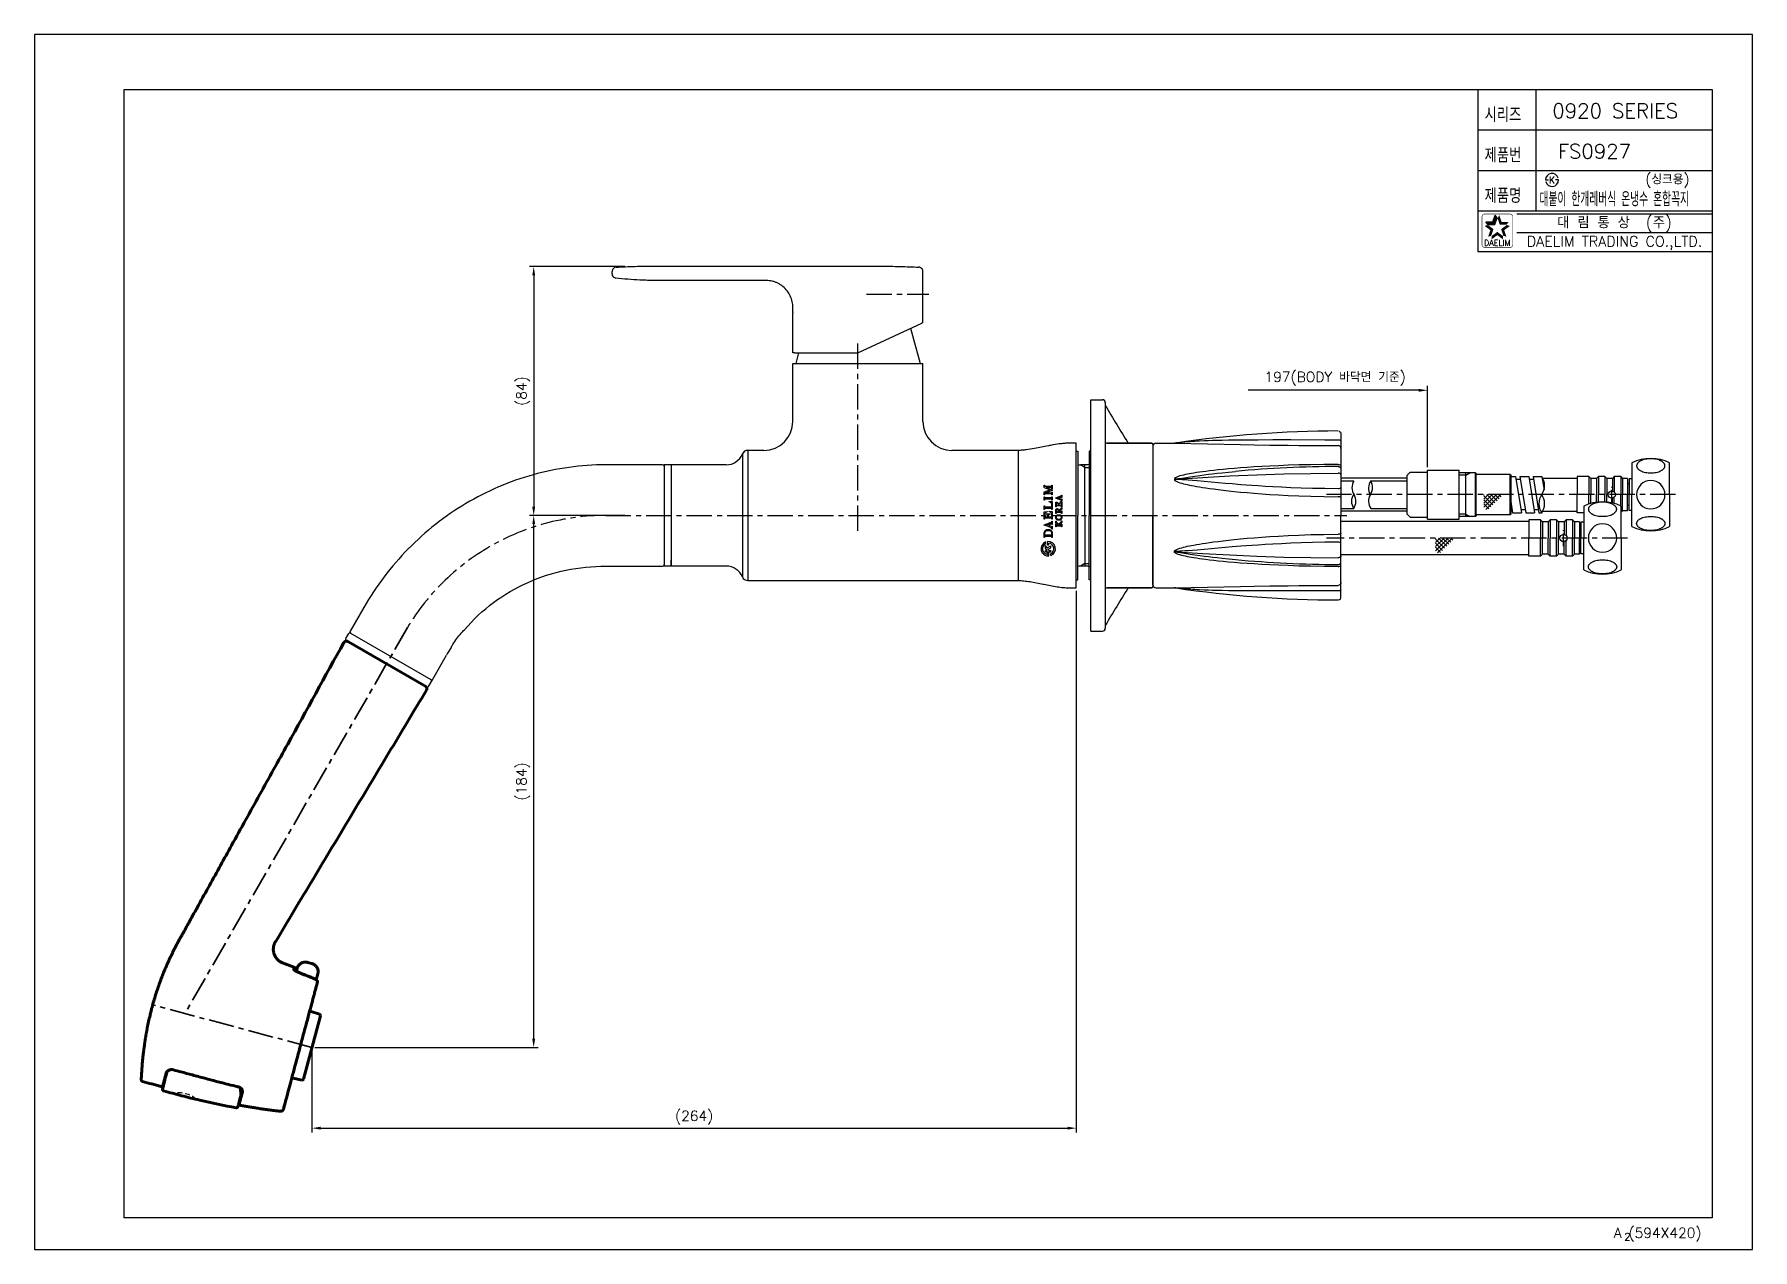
# Model space of a CAD drawing. Extents: x 48064 to 48658, y 16089 to 16509.
import ezdxf
from ezdxf.enums import TextEntityAlignment as Align

# ---------------------------------------------------------------- set-up
doc = ezdxf.new("R2010")
doc.units = 0
doc.header["$LTSCALE"] = 7
doc.header["$MEASUREMENT"] = 0
doc.linetypes.add('CENTER', pattern=[2, 1.25, -0.25, 0.25, -0.25])
doc.linetypes.add('HIDDEN', pattern=[0.375, 0.25, -0.125])
doc.layers.get('0').update_dxf_attribs({"color": 2, "linetype": 'CONTINUOUS'})
doc.layers.get('Defpoints').update_dxf_attribs({"linetype": 'CONTINUOUS'})
for name, color, linetype in [('08_ALL_FEATURES', 7, 'CONTINUOUS'), ('1', 1, 'CENTER'), ('CL', 1, 'CENTER'), ('D', 2, 'CONTINUOUS'), ('DIM', 2, 'CONTINUOUS'), ('DWG', 7, 'CONTINUOUS')]:
    doc.layers.add(name, color=color, linetype=linetype)
doc.layers.add('치수선', color=7, linetype='CONTINUOUS', lineweight=25)
doc.styles.add('GHS', font='romans', dxfattribs={"bigfont": 'ghs'})
doc.styles.add('HAN', font='TXT.shx', dxfattribs={"bigfont": 'GHS.shx'})
doc.styles.add('ROMANS', font='romans')
doc.dimstyles.new('DIM_WS01', dxfattribs={"dimtxt": 3.5, "dimasz": 3, "dimexe": 1, "dimexo": 1, "dimgap": 1, "dimtad": 1, "dimdec": 4, "dimzin": 9, "dimdsep": 46, "dimtxsty": 'GHS', "dimcen": -2, "dimclrd": 256, "dimclre": 256, "dimclrt": 256, "dimadec": 4, "dimazin": 2, "dimtfac": 1, "dimtdec": 4, "dimtix": 1, "dimtmove": 0, "dimatfit": 1, "dimfxl": 1, "dimtolj": 1, "dimtzin": 0, "dimlwd": -1, "dimlwe": -1, "dimarcsym": 0})

msp = doc.modelspace()

# ---------------------------------------------------------------- texts
at = {"color": 7, "style": 'GHS'}
for s, p in [('0920 SERIES', (48610.91434, 16482.6746)), ('FS0927', (48603.718, 16468.6746))]:
    msp.add_text(s, height=5, dxfattribs=at).set_placement(p, align=Align.MIDDLE)
at = {"style": 'GHS'}
msp.add_text('(싱크용)', height=3.5, dxfattribs=at).set_placement((48621.29031, 16457.27704))
at = {"style": 'GHS', "width": 0.5}
msp.add_text('대붙이 한개레버식 온냉수 혼합꼭지', height=5, dxfattribs=at).set_placement((48584.70169, 16449.65706))
at = {"color": 7, "linetype": 'Continuous'}
for s, height, style, p in [('대 림 통 상  (주)', 4, 'GHS', (48610.66776, 16443.79096)), ('DAELIM TRADING CO.,LTD.', 3.6, 'ROMANS', (48610.66776, 16437.02361))]:
    msp.add_text(s, height=height, dxfattribs=dict(at, style=style)).set_placement(p, align=Align.MIDDLE)
at = {"color": 2, "linetype": 'Continuous', "style": 'ROMANS'}
msp.add_text('DAELIM', height=2, dxfattribs=at).set_placement((48570.1349, 16436.03039), align=Align.CENTER)
at = {"color": 7, "style": 'GHS'}
for s, height, p in [('A (594X420)', 3.5, (48610.42126, 16093.12277)), ('2', 2.5, (48614.07494, 16092.29079))]:
    msp.add_text(s, height=height, dxfattribs=at).set_placement(p)
at = {"layer": 'D', "insert": (48514.08195, 16390.12525), "char_height": 3.5, "attachment_point": 5, "style": 'GHS'}
msp.add_mtext('\\A1;197(BODY 바닥면 기준)', dxfattribs=at)
at = {"layer": 'DIM', "style": 'GHS', "width": 0.8}
for s, p in [('시리즈', (48565.74778, 16478.82525)), ('제품번', (48565.74778, 16464.82525)), ('제품명', (48565.74778, 16450.82525))]:
    msp.add_text(s, height=5, dxfattribs=at).set_placement(p)

# ---------------------------------------------------------------- blocks, each defined once
blk = doc.blocks.new('BORDER')
for p, q in [((1, 1), (0, 1)), ((0, 1), (0, 0)), ((1, 0), (1, 1)), ((0, 0), (1, 0))]:
    blk.add_line(p, q)
blk = doc.blocks.new('KS')
at = {"layer": 'D'}
for p, q in [((-2.25, 0), (-1.75, 0)), ((-1.75, 0), (-1.25, 0)), ((1.75, 0), (1.25, 0)), ((2.25, 0), (1.75, 0))]:
    blk.add_line(p, q, dxfattribs=at)
for start, end in [(15, 180), (195, 0)]:
    blk.add_arc((0, 0), 2.25, start, end, dxfattribs=at)
at = {"layer": 'D', "style": 'HAN'}
blk.add_text('K', height=2.39, dxfattribs=at).set_placement((0, 0), align=Align.MIDDLE)
blk = doc.blocks.new('*D5')
at = {"layer": 'D', "transparency": 16777216}
for p, q in [((48424.61, 16316.82), (48424.61, 16129.57)), ((48160.35, 16157.96), (48160.35, 16129.57)), ((48163.35, 16131.07), (48421.61, 16131.07))]:
    blk.add_line(p, q, dxfattribs=at)
for points in [[(48163.35, 16131.57), (48163.35, 16130.57), (48160.35, 16131.07)], [(48421.61, 16131.57), (48421.61, 16130.57), (48424.61, 16131.07)]]:
    blk.add_solid(points, dxfattribs=at)
at = {"layer": 'Defpoints', "color": 0, "transparency": 16777216}
for p in [(48424.61, 16317.82), (48160.35, 16158.96), (48424.61, 16131.07)]:
    blk.add_point(p, dxfattribs=at)
at = {"layer": 'D', "transparency": 16777216, "insert": (48292.48, 16134.73), "char_height": 3.5, "attachment_point": 5, "style": 'GHS'}
blk.add_mtext('\\A1;(264)', dxfattribs=at)
blk = doc.blocks.new('*D6')
at = {"layer": 'D', "transparency": 16777216}
for p, q in [((48267.53, 16342.82), (48235.53, 16342.82)), ((48237.03, 16161.96), (48237.03, 16339.82)), ((48161.35, 16158.96), (48238.53, 16158.96))]:
    blk.add_line(p, q, dxfattribs=at)
for points in [[(48236.53, 16339.82), (48237.53, 16339.82), (48237.03, 16342.82)], [(48236.53, 16161.96), (48237.53, 16161.96), (48237.03, 16158.96)]]:
    blk.add_solid(points, dxfattribs=at)
at = {"layer": 'Defpoints', "color": 0, "transparency": 16777216}
for p in [(48237.03, 16342.82), (48268.53, 16342.82), (48160.35, 16158.96)]:
    blk.add_point(p, dxfattribs=at)
at = {"layer": 'D', "transparency": 16777216, "insert": (48233.36, 16250.89), "char_height": 3.5, "attachment_point": 5, "rotation": 90, "style": 'GHS'}
blk.add_mtext('\\A1;(184)', dxfattribs=at)
blk = doc.blocks.new('*D7')
at = {"layer": 'D', "transparency": 16777216}
for p, q in [((48268.51, 16428.83), (48235.53, 16428.83)), ((48237.03, 16425.83), (48237.03, 16345.82)), ((48268.51, 16342.82), (48235.53, 16342.82))]:
    blk.add_line(p, q, dxfattribs=at)
for points in [[(48236.53, 16425.83), (48237.53, 16425.83), (48237.03, 16428.83)], [(48236.53, 16345.82), (48237.53, 16345.82), (48237.03, 16342.82)]]:
    blk.add_solid(points, dxfattribs=at)
at = {"layer": 'Defpoints', "color": 0, "transparency": 16777216}
for p in [(48269.51, 16428.83), (48237.03, 16342.82), (48269.51, 16342.82)]:
    blk.add_point(p, dxfattribs=at)
at = {"layer": 'D', "transparency": 16777216, "insert": (48233.36, 16385.83), "char_height": 3.5, "attachment_point": 5, "rotation": 90, "style": 'GHS'}
blk.add_mtext('\\A1;(84)', dxfattribs=at)

# ---------------------------------------------------------------- dimensions: what is measured, and where the dimension line sits
at = {"layer": 'D'}
for p1, p2, text, picture, middle in [((48269.50665, 16428.83284), (48269.50665, 16342.82294), '(84)', '*D7', (48233.36118, 16385.82789)), ((48160.35423, 16158.96127), (48268.52808, 16342.82294), '(184)', '*D6', (48233.36118, 16250.8921))]:
    dim = msp.add_linear_dim(base=(48237.02785, 16342.82294), p1=p1, p2=p2, angle=90, text=text, dimstyle='DIM_WS01', override={"dimexe": 1.5, "dimtad": 3, "dimtoh": 1, "dimtmove": 2, "dimarcsym": 2}, dxfattribs=at)
    dim.commit()
    dim.dimension.update_dxf_attribs({"geometry": picture, "text_midpoint": middle})
dim = msp.add_linear_dim(base=(48424.605, 16131.0659), p1=(48160.35423, 16158.96127), p2=(48424.605, 16317.82294), text='(264)', dimstyle='DIM_WS01', override={"dimexe": 1.5, "dimtad": 3, "dimtoh": 1, "dimtmove": 2, "dimarcsym": 2}, dxfattribs=at)
dim.commit()
dim.dimension.update_dxf_attribs({"geometry": '*D5', "text_midpoint": (48292.47962, 16134.73257)})

# ---------------------------------------------------------------- linework, layer by layer
at = {"color": 4}
for p, q in [((48095.40741, 16490.09586), (48644.40741, 16490.09586)), ((48095.40741, 16100.09586), (48095.40741, 16490.09586)), ((48644.40741, 16490.09586), (48644.40741, 16100.09586)), ((48644.40741, 16100.09586), (48095.40741, 16100.09586))]:
    msp.add_line(p, q, dxfattribs=at)
at = {"color": 7}
for p, q in [((48563.40741, 16490.09586), (48563.40741, 16434.09586)), ((48583.40741, 16490.09586), (48583.40741, 16448.09586)), ((48563.40741, 16476.09586), (48644.40741, 16476.09586)), ((48563.40741, 16462.09586), (48644.40741, 16462.09586)), ((48563.40741, 16448.09586), (48644.40741, 16448.09586)), ((48563.40741, 16434.09586), (48644.40741, 16434.09586))]:
    msp.add_line(p, q, dxfattribs=at)
at = {"color": 2}
for p, q in [((48566.22154, 16444.27893), (48568.64655, 16444.27893)), ((48566.88664, 16443.3635), (48566.22154, 16444.27893)), ((48566.88664, 16443.3635), (48569.31165, 16443.3635)), ((48568.64655, 16444.27893), (48569.39592, 16446.58525)), ((48569.31165, 16443.3635), (48570.06102, 16445.66982)), ((48570.06102, 16445.66982), (48569.39592, 16446.58525)), ((48565.46155, 16347.06664), (48568.41785, 16350.02294)), ((48565.46155, 16345.65242), (48569.83206, 16350.02294)), ((48565.46155, 16348.48085), (48567.00364, 16350.02294)), ((48565.46155, 16349.89506), (48565.58942, 16350.02294)), ((48568.62774, 16346.47837), (48565.46155, 16349.64456)), ((48567.92063, 16345.77126), (48565.46155, 16348.23034)), ((48566.16865, 16344.94532), (48571.24628, 16350.02294)), ((48569.33484, 16347.18548), (48566.49738, 16350.02294)), ((48570.04195, 16347.89258), (48567.91159, 16350.02294)), ((48570.74906, 16348.59969), (48569.32581, 16350.02294)), ((48571.45616, 16349.3068), (48570.74002, 16350.02294)), ((48572.16327, 16350.0139), (48572.15424, 16350.02294)), ((48567.21352, 16345.06416), (48565.46155, 16346.81613)), ((48548.77056, 16332.06664), (48551.72686, 16335.02294)), ((48548.77056, 16330.65242), (48553.14107, 16335.02294)), ((48548.77056, 16333.48085), (48550.31264, 16335.02294)), ((48548.77056, 16334.89506), (48548.89843, 16335.02294)), ((48549.47766, 16329.94532), (48554.55529, 16335.02294)), ((48552.64385, 16332.18548), (48549.80639, 16335.02294)), ((48553.35096, 16332.89258), (48551.2206, 16335.02294)), ((48554.05807, 16333.59969), (48552.63482, 16335.02294)), ((48554.76517, 16334.3068), (48554.04903, 16335.02294)), ((48555.47228, 16335.0139), (48555.46324, 16335.02294)), ((48551.93675, 16331.47837), (48548.77056, 16334.64456)), ((48551.22964, 16330.77126), (48548.77056, 16333.23034)), ((48550.52253, 16330.06416), (48548.77056, 16331.81613))]:
    msp.add_line(p, q, dxfattribs=at)
at = {"color": 2, "linetype": 'Continuous'}
for p, q in [((48576.90741, 16447.09586), (48644.40741, 16447.09586)), ((48576.90741, 16440.59586), (48644.40741, 16440.59586))]:
    msp.add_line(p, q, dxfattribs=at)
at = {"color": 7, "linetype": 'Continuous'}
for p, q in [((48264.10503, 16426.35395), (48264.10503, 16427.13903)), ((48371.60503, 16409.51625), (48371.60503, 16427.12748)), ((48326.60271, 16412.62411), (48326.60503, 16413.02379)), ((48326.60501, 16409.49231), (48326.60504, 16409.52742)), ((48326.60504, 16407.73916), (48326.60502, 16407.88444)), ((48326.60503, 16406.10447), (48326.60506, 16407.73916)), ((48371.60503, 16409.51625), (48371.20963, 16409.33188)), ((48326.60503, 16404.35044), (48326.60503, 16406.10447)), ((48326.60503, 16402.28506), (48326.60503, 16404.35044)), ((48326.60503, 16399.02292), (48326.60503, 16402.28506)), ((48327.17138, 16399.02292), (48326.60503, 16399.02292)), ((48424.605, 16365.07294), (48425.105, 16365.07294)), ((48425.105, 16365.07294), (48425.105, 16342.82294)), ((48429.105, 16365.07294), (48429.105, 16342.82294)), ((48429.605, 16365.07294), (48429.105, 16365.07294)), ((48429.10499, 16360.32294), (48426.105, 16360.32294)), ((48427.605, 16342.82294), (48427.605, 16360.32294)), ((48429.605, 16360.57294), (48429.105, 16360.57294)), ((48516.105, 16354.77294), (48520.49784, 16354.77294)), ((48526.39901, 16354.77294), (48538.99497, 16354.77294)), ((48425.10499, 16320.57294), (48425.10499, 16342.82294)), ((48427.605, 16342.82294), (48427.605, 16325.32294)), ((48429.10499, 16320.57294), (48429.10499, 16342.82294)), ((48516.105, 16345.27294), (48520.49784, 16345.27294)), ((48526.39901, 16345.27294), (48538.99497, 16345.27294)), ((48429.10499, 16325.32294), (48426.105, 16325.32294)), ((48429.605, 16325.07294), (48429.10499, 16325.07294)), ((48424.605, 16320.57294), (48425.10499, 16320.57294)), ((48429.605, 16320.57294), (48429.10499, 16320.57294)), ((48172.06374, 16300.24867), (48173.06374, 16301.98072)), ((48173.74675, 16302.16373), (48201.45957, 16286.16373)), ((48200.64258, 16283.74867), (48201.64258, 16285.48072))]:
    msp.add_line(p, q, dxfattribs=at)
at = {"color": 2, "linetype": 'Continuous', "const_width": 0.2}
for points in [[(48564.8849, 16446.23039, -0.414213562), (48565.6349, 16446.98039)], [(48564.8849, 16436.23039), (48564.8849, 16446.23039, -1)], [(48565.6349, 16446.98039), (48574.6349, 16446.98039, -0.414213562), (48575.3849, 16446.23039, 0.043396381)], [(48575.3849, 16446.23039), (48575.3849, 16436.23039, -0.414213562), (48574.6349, 16435.48039)], [(48574.6349, 16435.48039), (48565.8849, 16435.48039, -0.414213562), (48564.8849, 16436.23039, 0.672398499)]]:
    msp.add_lwpolyline(points, format="xyb", dxfattribs=at)
at = {"color": 7, "linetype": 'Continuous'}
for centre, radius, start, end in [((48265.59551, 16427.13877), 1.49048, 174.02378336, 179.99004109), ((48265.60453, 16426.35372), 1.49949, 179.99098976, 263.46057431), ((48265.60519, 16427.13898), 1.50004, 93.27572069, 174.07020664), ((48370.10432, 16427.12511), 1.50245, 76.15300757, 87.14048866), ((48370.10289, 16427.11572), 1.51191, 75.50320204, 76.18562737), ((48370.11091, 16427.14384), 1.48259, 61.82505005, 75.52940605), ((48370.09158, 16427.1088), 1.5226, 47.30654433, 61.80650987), ((48370.12972, 16427.15021), 1.46645, 44.52286263, 47.26950563), ((48370.07513, 16427.10915), 1.53469, 28.4660401, 31.79795723), ((48370.10542, 16427.12507), 1.50047, 19.78302288, 28.48304724), ((48370.1239, 16427.13382), 1.48012, 14.94413474, 19.70638738), ((48370.09906, 16427.12711), 1.50586, 10.83918385, 14.94706421), ((48370.08949, 16427.12516), 1.51561, 5.99443051, 10.84202335), ((48370.1064, 16427.12679), 1.49863, 0.02633955, 6.0001132), ((48383.63084, 16412.68889), 57.02856, 179.4854247, 179.66352002), ((48426.105, 16363.32294), 3, 250.52870024, 270), ((48426.105, 16322.32294), 3, 90, 109.47150424), ((48172.49675, 16299.99867), 0.5, 150, 240.00002348), ((48173.49675, 16301.73072), 0.5, 60, 150), ((48200.20957, 16283.99867), 0.5, 240, 330), ((48201.20957, 16285.73072), 0.5, 330, 60)]:
    msp.add_arc(centre, radius, start, end, dxfattribs=at)
at = {"color": 2, "linetype": 'Continuous'}
for centre, radius, start, end in [((48524.46377, 16352.49916), 4.5715, 150.1732116, 212.79710806), ((48530.02362, 16352.30237), 4.38652, 145.72127741, 211.30840292), ((48522.43308, 16352.49916), 4.5715, 327.20289194, 29.8267884), ((48524.12245, 16347.74351), 4.38652, 145.63952883, 214.27872259), ((48516.87322, 16347.74351), 4.38652, 325.72127742, 31.30840292), ((48530.02362, 16347.74351), 4.38652, 148.69159708, 214.27872258)]:
    msp.add_arc(centre, radius, start, end, dxfattribs=at)
for centre, radius, start, end in [((48581.10893, 16353.14794), 5.38281, 324.51065675, 35.48934325), ((48589.879, 16346.89794), 5.38644, 144.53814454, 215.46185546), ((48581.10448, 16346.89794), 5.38644, 324.53814454, 35.46185546)]:
    msp.add_arc(centre, radius, start, end)
at = {"color": 7, "linetype": 'Continuous'}
for points, knots in [([(48326.61287, 16414.6418), (48326.60136, 16415.33599), (48326.48438, 16416.7291), (48325.81074, 16418.71782), (48324.72075, 16420.50616), (48323.49816, 16421.75588), (48322.37442, 16422.57151), (48321.46609, 16423.08443), (48320.50717, 16423.49422), (48319.50894, 16423.79553), (48318.48094, 16423.96737), (48317.44209, 16424.0326), (48316.40151, 16424.03318), (48315.36104, 16424.01814), (48314.32024, 16424.02189), (48313.27943, 16424.02416), (48312.23861, 16424.02282), (48310.85087, 16424.02269), (48309.11618, 16424.02305), (48307.03456, 16424.02288), (48304.95294, 16424.02293), (48302.17744, 16424.02291), (48298.70807, 16424.02292), (48294.54482, 16424.02294), (48290.38158, 16424.02284), (48286.91221, 16424.02314), (48284.13672, 16424.02257), (48282.05514, 16424.02395), (48279.97414, 16424.01974), (48277.89328, 16424.03615), (48275.81292, 16424.09029), (48273.03926, 16424.20532), (48269.5761, 16424.43374), (48266.81278, 16424.70547), (48265.43402, 16424.86356)], [0, 0, 0, 0, 0.031275037, 0.062483412, 0.093688798, 0.124881895, 0.140501228, 0.156129591, 0.171766787, 0.187387923, 0.202983609, 0.218602781, 0.234224015, 0.249849184, 0.265477533, 0.281106378, 0.296734453, 0.312362606, 0.343619136, 0.374875595, 0.406132066, 0.437388536, 0.499901476, 0.562414417, 0.624927356, 0.687440267, 0.718696877, 0.749952996, 0.781207652, 0.812438365, 0.843687297, 0.87494705, 0.937484697, 1, 1, 1, 1]), ([(48265.51951, 16428.63665), (48267.69664, 16428.76093), (48270.96489, 16428.90757), (48275.32526, 16429.0012), (48278.59612, 16429.03052), (48281.86715, 16429.03684), (48286.22862, 16429.0364), (48291.68046, 16429.02819), (48298.22268, 16429.02662), (48304.76489, 16429.02475), (48311.3071, 16429.02308), (48317.84929, 16429.02291), (48324.39145, 16429.02282), (48330.93359, 16429.02527), (48337.47572, 16429.0265), (48342.92751, 16429.02576), (48347.28892, 16429.03563), (48351.65033, 16429.0441), (48357.10211, 16429.02891), (48363.64335, 16428.90919), (48368.00138, 16428.73358), (48370.17927, 16428.62569)], [0, 0, 0, 0, 0.06249944, 0.0937474, 0.124995905, 0.156246267, 0.18749697, 0.249998183, 0.312499405, 0.375000574, 0.437501762, 0.500002834, 0.56250339, 0.625003815, 0.687504301, 0.750004717, 0.781254891, 0.81250505, 0.875005729, 0.937503909, 1, 1, 1, 1]), ([(48326.60493, 16409.52742), (48326.60519, 16410.04328), (48326.60794, 16411.07551), (48326.60178, 16412.10774), (48326.60205, 16412.62411)], [0, 0, 0, 0, 0.49975026, 1, 1, 1, 1])]:
    msp.add_open_spline(points, degree=3, knots=knots, dxfattribs=at)
for points in [[(48371.17526, 16428.17847), (48371.25264, 16428.09977), (48371.32132, 16428.01163), (48371.37948, 16427.91782)], [(48326.60458, 16413.20106), (48326.60891, 16413.68129), (48326.62083, 16414.16161), (48326.61287, 16414.6418)], [(48326.60504, 16407.88444), (48326.60494, 16408.42039), (48326.60467, 16408.95635), (48326.60492, 16409.49231)]]:
    msp.add_open_spline(points, degree=3, dxfattribs=at)
at = {"color": 2}
for points in [[(48567.7267, 16441.44792), (48568.80286, 16441.79758), (48565.76482, 16442.8733), (48566.84098, 16443.22297)], [(48566.22154, 16444.27893), (48566.88664, 16443.3635), (48568.64655, 16444.27893), (48569.31165, 16443.3635)], [(48568.64655, 16444.27893), (48569.31165, 16443.3635), (48569.39592, 16446.58525), (48570.06102, 16445.66982)], [(48570.87389, 16446.58525), (48570.20878, 16445.66982), (48571.62326, 16444.27893), (48570.95815, 16443.3635)], [(48571.62326, 16444.27893), (48570.95815, 16443.3635), (48574.04827, 16444.27893), (48573.38316, 16443.3635)], [(48574.50498, 16442.8733), (48573.42883, 16443.22297), (48572.54311, 16441.44792), (48571.46695, 16441.79758)], [(48566.97733, 16439.14159), (48568.05349, 16439.49126), (48567.7267, 16441.44792), (48568.80286, 16441.79758)], [(48570.1349, 16439.69825), (48570.1349, 16440.82979), (48568.17303, 16438.27287), (48568.17303, 16439.4044)], [(48572.09678, 16438.27287), (48572.09678, 16439.4044), (48570.1349, 16439.69825), (48570.1349, 16440.82979)], [(48572.54311, 16441.44792), (48571.46695, 16441.79758), (48573.29248, 16439.14159), (48572.21632, 16439.49126)]]:
    msp.add_solid(points, dxfattribs=at)
at = {"layer": '08_ALL_FEATURES', "color": 7, "linetype": 'Continuous'}
for p, q in [((48349.105, 16399.02432), (48371.20963, 16409.33188)), ((48327.17138, 16399.02292), (48349.105, 16399.02292))]:
    msp.add_line(p, q, dxfattribs=at)
at = {"layer": '1', "color": 1, "linetype": 'CENTER', "lineweight": 35}
for p, q in [((48193.42478, 16304.08136), (48116.42655, 16170.71637)), ((48160.35423, 16158.96127), (48105.315, 16173.68983))]:
    msp.add_line(p, q, dxfattribs=at)
at = {"layer": '1', "color": 7, "linetype": 'Continuous', "lineweight": 70}
for p, q in [((48199.95735, 16283.56694), (48172.24675, 16299.56565)), ((48160.26385, 16188.0233), (48158.91144, 16188.38521)), ((48154.975, 16185.28031), (48155.25201, 16186.31547)), ((48162.40049, 16184.40253), (48161.86108, 16182.38682)), ((48157.42901, 16148.03001), (48163.27945, 16169.89252)), ((48162.9508, 16170.49736), (48160.04356, 16171.44093)), ((48109.83133, 16149.03169), (48110.16403, 16150.27497)), ((48110.17134, 16150.27395), (48110.16403, 16150.27497)), ((48153.85227, 16148.30467), (48156.84221, 16147.67015)), ((48150.60975, 16138.02067), (48150.73705, 16138.49637))]:
    msp.add_line(p, q, dxfattribs=at)
for centre, radius, start, end in [((48199.07577, 16282.92123), 1, 329.01889858, 60.00002348), ((48161.23774, 16181.60482), 1, 345.0186, 66.81927365), ((48160.19792, 16171.91651), 0.5, 165.0186, 252.0186), ((48162.79644, 16170.02178), 0.5, 345.0186, 72.01859889), ((48108.32733, 16145.96929), 0.5, 255.01869362, 345.0186), ((48153.74847, 16147.81556), 0.5, 78.0186, 165.0186), ((48156.946, 16148.15926), 0.5, 258.01860111, 345.0186), ((48135.95931, 16143.23343), 0.49999, 255.0186, 292.73850057)]:
    msp.add_arc(centre, radius, start, end, dxfattribs=at)
for centre, major_axis, ratio, start_param, end_param in [((48158.15004, 16185.53995), (2.89803, -0.77552), 0.978147601, 2.468162757, 3.141592654), ((48153.68561, 16185.10403), (0.96601, -0.25851), 0.972689328, 0.750878642, 1.461697696), ((48154.98977, 16184.17497), (0.3666, 0.93038), 0.024145094, 5.988174308, 6.291850053), ((48161.23774, 16181.60482), (0.39363, 0.91927), 0.030300323, 5.985994314, 6.28215368), ((48161.23774, 16181.60482), (-0.96601, 0.25851), 0.95523939, 3.141592654, 4.566726761), ((48159.50246, 16185.17805), (2.89803, -0.77552), 0.978147601, 0, 0.723180062)]:
    msp.add_ellipse(centre, major_axis=major_axis, ratio=ratio, start_param=start_param, end_param=end_param, dxfattribs=at)
for points, knots in [([(48172.7599, 16299.26922), (48172.70229, 16299.3012), (48172.64242, 16299.32707), (48172.54931, 16299.35698), (48172.51772, 16299.36546), (48172.46949, 16299.37587), (48172.45323, 16299.37897), (48172.42075, 16299.38431), (48172.4045, 16299.38658), (48172.32324, 16299.39588), (48172.25811, 16299.39693), (48172.17657, 16299.39026), (48172.16025, 16299.38852), (48172.12761, 16299.38422), (48172.11126, 16299.38165), (48172.06273, 16299.3728), (48172.03089, 16299.36535), (48171.93688, 16299.33846), (48171.87619, 16299.31454), (48171.80289, 16299.27689), (48171.78838, 16299.26897), (48171.75993, 16299.25253), (48171.71801, 16299.2269), (48171.65181, 16299.17942), (48171.60273, 16299.13641), (48171.55563, 16299.09084), (48171.53297, 16299.06665), (48171.46915, 16298.99137), (48171.43183, 16298.9374), (48171.39981, 16298.87961)], [0, 0, 0, 0, 0.125, 0.125, 0.1875, 0.1875, 0.21875, 0.21875, 0.25, 0.25, 0.375, 0.375, 0.40625, 0.40625, 0.4375, 0.4375, 0.5, 0.5, 0.625, 0.625, 0.65625, 0.65625, 0.6875, 0.75, 0.8125, 0.8125, 0.875, 0.875, 1, 1, 1, 1]), ([(48171.39981, 16298.87961), (48164.92606, 16287.19658), (48158.45352, 16275.51288), (48148.74688, 16257.98612), (48145.51169, 16252.14367), (48139.04211, 16240.45833), (48135.80777, 16234.61541), (48132.57359, 16228.7724)], [0, 0, 0, 0, 0.5, 0.5, 0.75, 0.75, 1, 1, 1, 1]), ([(48132.57359, 16228.7724), (48130.03185, 16224.18041), (48127.49017, 16219.58839), (48123.67752, 16212.70042), (48122.40663, 16210.40443), (48120.50027, 16206.96047), (48119.86482, 16205.81248), (48118.91168, 16204.09048), (48118.59395, 16203.51649), (48117.95839, 16202.36856), (48117.64058, 16201.79461), (48117.32291, 16201.22058)], [0, 0, 0, 0, 0.5, 0.5, 0.75, 0.75, 0.875, 0.875, 0.9375, 0.9375, 1, 1, 1, 1]), ([(48117.32291, 16201.22058), (48116.9523, 16200.55088), (48116.58208, 16199.88095), (48116.02603, 16198.87647), (48115.84054, 16198.54172), (48115.46904, 16197.8725), (48115.2831, 16197.538), (48115.09746, 16197.20334)], [0, 0, 0, 0, 0.5, 0.5, 0.75, 0.75, 1, 1, 1, 1]), ([(48115.09746, 16197.20334), (48114.46126, 16196.05642), (48113.82893, 16194.90767), (48113.06834, 16193.45771), (48112.91778, 16193.16698), (48112.61989, 16192.584), (48112.47252, 16192.29177), (48112.03496, 16191.41295), (48111.74924, 16190.82425), (48111.18854, 16189.64179), (48110.91369, 16189.04797), (48110.37541, 16187.85496), (48110.11204, 16187.25574), (48109.33926, 16185.44992), (48108.84703, 16184.23524), (48108.3777, 16183.00978)], [0, 0, 0, 0, 0.25, 0.25, 0.3125, 0.3125, 0.375, 0.375, 0.5, 0.5, 0.625, 0.625, 0.75, 0.75, 1, 1, 1, 1]), ([(48150.23724, 16188.17749), (48149.892, 16188.30778), (48149.2479, 16188.63469), (48148.39747, 16189.33762), (48147.72245, 16190.20854), (48147.24849, 16191.20728), (48147.00085, 16192.28302), (48146.99133, 16193.38174), (48147.22057, 16194.45739), (48147.52238, 16195.1138), (48147.71187, 16195.43077)], [0, 0, 0, 0, 0.125978112, 0.251351383, 0.376169046, 0.500615931, 0.624908329, 0.74945366, 0.874475959, 1, 1, 1, 1]), ([(48154.8224, 16185.48373), (48154.83815, 16185.54257), (48154.8485, 16185.60284), (48154.85808, 16185.72427), (48154.85731, 16185.78542), (48154.84467, 16185.90657), (48154.83281, 16185.96657), (48154.79836, 16186.08341), (48154.77579, 16186.14025), (48154.72069, 16186.24888), (48154.68817, 16186.30067), (48154.61425, 16186.39749), (48154.57286, 16186.44251), (48154.48258, 16186.52428), (48154.43369, 16186.56103), (48154.33006, 16186.62504), (48154.27531, 16186.6523), (48154.21854, 16186.67436)], [0, 0, 0, 0, 0.125, 0.125, 0.25, 0.25, 0.375, 0.375, 0.5, 0.5, 0.625, 0.625, 0.75, 0.75, 0.875, 0.875, 1, 1, 1, 1]), ([(48158.91144, 16188.38521), (48158.81427, 16188.41118), (48158.54537, 16188.4692), (48158.09309, 16188.50401), (48157.56723, 16188.45382), (48157.06082, 16188.3114), (48156.65684, 16188.12719), (48156.4424, 16187.9726), (48156.37131, 16187.91504)], [0, 0, 0, 0, 0.112026678, 0.308261772, 0.504678438, 0.701053258, 0.897334237, 1, 1, 1, 1]), ([(48162.16636, 16186.4796), (48162.13589, 16186.54989), (48162.02566, 16186.77353), (48161.76328, 16187.11249), (48161.38456, 16187.47584), (48160.9445, 16187.76716), (48160.56012, 16187.93583), (48160.32857, 16188.00597), (48160.26385, 16188.0233)], [0, 0, 0, 0, 0.091055251, 0.298240264, 0.505602478, 0.713143186, 0.920844082, 1, 1, 1, 1]), ([(48108.3777, 16183.00978), (48108.31051, 16182.83433), (48108.24379, 16182.65867), (48108.11129, 16182.30689), (48108.04551, 16182.13077), (48107.8497, 16181.60204), (48107.72117, 16181.24899), (48107.34165, 16180.18817), (48107.09673, 16179.4787), (48106.62288, 16178.05531), (48106.3939, 16177.34141), (48105.9517, 16175.90922), (48105.73858, 16175.1909), (48105.32867, 16173.74972), (48105.13174, 16173.0269), (48104.84802, 16171.93942), (48104.75542, 16171.57638), (48104.57427, 16170.84917), (48104.48572, 16170.48499), (48104.22607, 16169.39082), (48104.06096, 16168.65914), (48103.74572, 16167.19162), (48103.59557, 16166.45578), (48103.38026, 16165.34926), (48103.31013, 16164.97994), (48103.17317, 16164.24094), (48103.10626, 16163.8712), (48102.97605, 16163.13118), (48102.91282, 16162.76088), (48102.79051, 16162.01965), (48102.73147, 16161.64872), (48102.61699, 16160.9063), (48102.56138, 16160.53484), (48102.45266, 16159.79155), (48102.39949, 16159.41973), (48102.32223, 16158.86161), (48102.29694, 16158.6755), (48102.24768, 16158.30308), (48102.22374, 16158.11677), (48102.17717, 16157.74394), (48102.15451, 16157.55743), (48102.10965, 16157.18434), (48102.0875, 16156.99776), (48102.02204, 16156.43785), (48101.97967, 16156.06436), (48101.89899, 16155.31707), (48101.86069, 16154.94323), (48101.7878, 16154.1952), (48101.75314, 16153.82102), (48101.68714, 16153.07234), (48101.65585, 16152.69784), (48101.56742, 16151.57384), (48101.51572, 16150.82388), (48101.42644, 16149.32317), (48101.38893, 16148.57236), (48101.35857, 16147.82127)], [0, 0, 0, 0, 0.015625, 0.015625, 0.03125, 0.03125, 0.0625, 0.0625, 0.125, 0.125, 0.1875, 0.1875, 0.25, 0.25, 0.3125, 0.3125, 0.34375, 0.34375, 0.375, 0.375, 0.4375, 0.4375, 0.5, 0.5, 0.53125, 0.53125, 0.5625, 0.5625, 0.59375, 0.59375, 0.625, 0.625, 0.65625, 0.65625, 0.6875, 0.6875, 0.703125, 0.703125, 0.71875, 0.71875, 0.734375, 0.734375, 0.75, 0.75, 0.78125, 0.78125, 0.8125, 0.8125, 0.84375, 0.84375, 0.875, 0.875, 0.9375, 0.9375, 1, 1, 1, 1]), ([(48154.04074, 16186.00993), (48154.03462, 16185.98707), (48154.03736, 16185.96041), (48154.0518, 16185.92239), (48154.05525, 16185.91455), (48154.06319, 16185.89853), (48154.06769, 16185.89034), (48154.08277, 16185.86523), (48154.10704, 16185.83031), (48154.13962, 16185.79257), (48154.16723, 16185.76321), (48154.17696, 16185.75325), (48154.19752, 16185.73297), (48154.20834, 16185.72266), (48154.26459, 16185.67076), (48154.31681, 16185.62778), (48154.40596, 16185.56134), (48154.43749, 16185.53886), (48154.48762, 16185.50465), (48154.5048, 16185.49317), (48154.53972, 16185.47032), (48154.55751, 16185.45891), (48154.64812, 16185.40196), (48154.72579, 16185.35671), (48154.82962, 16185.30068), (48154.85073, 16185.2895), (48154.89363, 16185.26721), (48154.91536, 16185.25613), (48154.98086, 16185.22336), (48155.02516, 16185.20203), (48155.15989, 16185.13957), (48155.25217, 16185.09998), (48155.34706, 16185.06258)], [0, 0, 0, 0, 0.125, 0.125, 0.15625, 0.15625, 0.1875, 0.1875, 0.25, 0.3125, 0.3125, 0.34375, 0.34375, 0.375, 0.375, 0.5, 0.5, 0.5625, 0.5625, 0.59375, 0.59375, 0.625, 0.625, 0.75, 0.75, 0.78125, 0.78125, 0.8125, 0.8125, 0.875, 0.875, 1, 1, 1, 1]), ([(48155.35721, 16185.10715), (48155.28359, 16185.13532), (48155.11984, 16185.20301), (48154.88975, 16185.31955), (48154.69515, 16185.43588), (48154.57301, 16185.52384), (48154.52808, 16185.56389), (48154.52363, 16185.56863), (48154.52371, 16185.56857)], [0, 0, 0, 0, 0.17310262, 0.401167866, 0.603031681, 0.791889206, 0.945428263, 1, 1, 1, 1]), ([(48154.80449, 16185.41679), (48154.80718, 16185.42683), (48154.81775, 16185.46634), (48154.8224, 16185.48373), (48154.8224, 16185.48374)], [0, 0, 0, 0, 0.225630551, 1, 1, 1, 1]), ([(48155.34706, 16185.06258), (48156.39939, 16184.6478), (48157.44855, 16184.22509), (48159.01727, 16183.57923), (48159.53932, 16183.36193), (48160.58194, 16182.92382), (48161.10249, 16182.70296), (48161.62227, 16182.4803)], [0, 0, 0, 0, 0.5, 0.5, 0.75, 0.75, 1, 1, 1, 1]), ([(48161.63478, 16182.53207), (48161.50803, 16182.58618), (48160.01546, 16183.22152), (48157.92676, 16184.09004), (48155.94883, 16184.86445), (48155.35206, 16185.09463)], [0, 0, 0, 0, 0.060937985, 0.717259361, 1, 1, 1, 1]), ([(48150.77548, 16138.63998), (48150.83019, 16138.84442), (48151.15861, 16140.07169), (48152.15069, 16143.779), (48154.14171, 16151.21925), (48156.49027, 16159.99561), (48158.83884, 16168.77196), (48160.32169, 16174.31322), (48160.97303, 16176.74725), (48161.09016, 16177.18495)], [0, 0, 0, 0, 0.043346138, 0.226115476, 0.408884813, 0.591654151, 0.774423488, 0.957192826, 1, 1, 1, 1]), ([(48109.99586, 16150.23827), (48110.00358, 16150.28146), (48110.03882, 16150.39509), (48110.16879, 16150.59727), (48110.39492, 16150.82521), (48110.69409, 16151.02481), (48111.03008, 16151.17492), (48111.37852, 16151.2713), (48111.73899, 16151.3185), (48112.10964, 16151.30786), (48112.36798, 16151.27865), (48112.4922, 16151.23739), (48112.49262, 16151.23725)], [0, 0, 0, 0, 0.085293798, 0.220452901, 0.363239322, 0.499735585, 0.61435481, 0.720559529, 0.816145734, 0.90575913, 0.999685337, 1, 1, 1, 1]), ([(48112.48647, 16151.2117), (48113.34394, 16150.99312), (48115.53306, 16150.42799), (48119.14848, 16149.451), (48123.23308, 16148.33626), (48127.39546, 16147.22733), (48131.22003, 16146.24985), (48133.71736, 16145.63934), (48134.80887, 16145.37758)], [0, 0, 0, 0, 0.114955898, 0.293712756, 0.486431434, 0.665037489, 0.85368291, 1, 1, 1, 1]), ([(48101.35857, 16147.82127), (48101.35714, 16147.78602), (48101.35871, 16147.75112), (48101.3676, 16147.68199), (48101.37494, 16147.64773), (48101.3956, 16147.58009), (48101.40872, 16147.54737), (48101.44052, 16147.48418), (48101.459, 16147.45413), (48101.49052, 16147.41145), (48101.50164, 16147.39765), (48101.52494, 16147.37113), (48101.53712, 16147.35839), (48101.56254, 16147.33394), (48101.57584, 16147.3222), (48101.60318, 16147.30003), (48101.61724, 16147.28958), (48101.66055, 16147.26011), (48101.69093, 16147.24294), (48101.7388, 16147.22097), (48101.7552, 16147.21426), (48101.78843, 16147.20228), (48101.80527, 16147.197), (48101.82235, 16147.19243)], [0, 0, 0, 0, 0.125, 0.125, 0.25, 0.25, 0.375, 0.375, 0.5, 0.5, 0.5625, 0.5625, 0.625, 0.625, 0.6875, 0.6875, 0.75, 0.75, 0.875, 0.875, 0.9375, 0.9375, 1, 1, 1, 1]), ([(48101.8406, 16147.26061), (48101.83816, 16147.25149), (48101.83596, 16147.24326), (48101.82627, 16147.20707), (48101.82236, 16147.19243), (48101.82235, 16147.19243)], [0.999996175985883, 0.999996175985883, 0.999996175985883, 0.999996175985883, 0.999996948568107, 0.999996948568107, 1, 1, 1, 1]), ([(48108.81033, 16145.84004), (48108.8103, 16145.83993), (48108.81665, 16145.86364), (48108.84177, 16145.95754), (48108.87929, 16146.09775), (48108.94155, 16146.33037), (48108.99763, 16146.53994), (48109.01789, 16146.61565), (48109.06158, 16146.77893), (48109.08495, 16146.86627), (48109.12229, 16147.00581), (48109.13513, 16147.05377), (48109.16152, 16147.1524), (48109.20221, 16147.30445), (48109.24616, 16147.46871), (48109.33841, 16147.81342), (48109.40568, 16148.06479), (48109.51524, 16148.4742), (48109.5532, 16148.61607), (48109.61233, 16148.83702), (48109.6324, 16148.91203), (48109.67328, 16149.06478), (48109.69407, 16149.14248), (48109.79968, 16149.53714), (48109.88956, 16149.873), (48109.98483, 16150.22902)], [0, 0, 0, 0, 0.12523361, 0.12523361, 0.250200237, 0.375166864, 0.375166864, 0.437650178, 0.437650178, 0.500133492, 0.500133492, 0.531375148, 0.531375148, 0.562616805, 0.625100119, 0.625100119, 0.750066746, 0.750066746, 0.812550059, 0.812550059, 0.843791716, 0.843791716, 0.875033373, 0.875033373, 1, 1, 1, 1]), ([(48109.84153, 16149.03044), (48109.85953, 16149.09776), (48109.89498, 16149.23046), (48109.94657, 16149.42381), (48109.97992, 16149.54892), (48110.00453, 16149.64131), (48110.01269, 16149.67193), (48110.02869, 16149.73205), (48110.03655, 16149.76159), (48110.04428, 16149.79063)], [0, 0, 0, 0, 0.25, 0.5, 0.75, 0.75, 0.875, 0.875, 1, 1, 1, 1]), ([(48109.8507, 16149.02931), (48109.85072, 16149.02932), (48109.85077, 16149.02933), (48109.85086, 16149.02942), (48109.85098, 16149.02959), (48109.85112, 16149.02982), (48109.85129, 16149.03012), (48109.85148, 16149.0305), (48109.85169, 16149.03095), (48109.85192, 16149.03148), (48109.85218, 16149.03208), (48109.85247, 16149.03275), (48109.85278, 16149.03351), (48109.85311, 16149.03434), (48109.85346, 16149.03525), (48109.85384, 16149.03625), (48109.85425, 16149.03732), (48109.85468, 16149.03848), (48109.85513, 16149.03973), (48109.85561, 16149.04105), (48109.85612, 16149.04247), (48109.85665, 16149.04397), (48109.85721, 16149.04557), (48109.85779, 16149.04725), (48109.8584, 16149.04902), (48109.85903, 16149.05088), (48109.85969, 16149.05284), (48109.86038, 16149.05489), (48109.86109, 16149.05704), (48109.86183, 16149.05928), (48109.86259, 16149.06163), (48109.86338, 16149.06407), (48109.8642, 16149.0666), (48109.86505, 16149.06925), (48109.86592, 16149.07199), (48109.86682, 16149.07483), (48109.86775, 16149.07778), (48109.86871, 16149.08084), (48109.86969, 16149.084), (48109.8707, 16149.08726), (48109.87174, 16149.09064), (48109.87281, 16149.09413), (48109.8739, 16149.09772), (48109.87503, 16149.10143), (48109.87618, 16149.10525), (48109.87736, 16149.10919), (48109.87857, 16149.11324), (48109.87981, 16149.1174), (48109.88108, 16149.12168), (48109.88238, 16149.12608), (48109.8837, 16149.1306), (48109.88506, 16149.13524), (48109.88645, 16149.14), (48109.88786, 16149.14488), (48109.88931, 16149.14988), (48109.89078, 16149.15501), (48109.89229, 16149.16026), (48109.89383, 16149.16564), (48109.89539, 16149.17115), (48109.89699, 16149.17678), (48109.89862, 16149.18254), (48109.90028, 16149.18843), (48109.90197, 16149.19446), (48109.90369, 16149.20061), (48109.90544, 16149.2069), (48109.90722, 16149.21332), (48109.90904, 16149.21987), (48109.91088, 16149.22656), (48109.91276, 16149.23338), (48109.91467, 16149.24035), (48109.91661, 16149.24744), (48109.91859, 16149.25468), (48109.92059, 16149.26206), (48109.92263, 16149.26958), (48109.9247, 16149.27724), (48109.9268, 16149.28503), (48109.92894, 16149.29298), (48109.9311, 16149.30106), (48109.9333, 16149.30929), (48109.93554, 16149.31767), (48109.9378, 16149.32618), (48109.9401, 16149.33485), (48109.94244, 16149.34366), (48109.9448, 16149.35262), (48109.9472, 16149.36173), (48109.94963, 16149.37098), (48109.9521, 16149.38039), (48109.9546, 16149.38994), (48109.95713, 16149.39965), (48109.9597, 16149.4095), (48109.9623, 16149.41951), (48109.96493, 16149.42967), (48109.9676, 16149.43998), (48109.97031, 16149.45044), (48109.97304, 16149.46106), (48109.97581, 16149.47183), (48109.97862, 16149.48276), (48109.98146, 16149.49384), (48109.98433, 16149.50507), (48109.98724, 16149.51646), (48109.99018, 16149.528), (48109.99316, 16149.5397), (48109.99617, 16149.55156), (48109.99922, 16149.56357), (48110.0023, 16149.57574), (48110.00541, 16149.58807), (48110.00856, 16149.60055), (48110.01175, 16149.61319), (48110.01497, 16149.62598), (48110.01822, 16149.63894), (48110.02151, 16149.65205), (48110.02484, 16149.66531), (48110.0282, 16149.67874), (48110.03159, 16149.69232), (48110.03502, 16149.70605), (48110.03848, 16149.71995), (48110.04198, 16149.734), (48110.04552, 16149.74821), (48110.04908, 16149.76257), (48110.05269, 16149.77709), (48110.05633, 16149.79177), (48110.06, 16149.8066), (48110.06371, 16149.82158), (48110.06745, 16149.83673), (48110.07123, 16149.85202), (48110.07504, 16149.86747), (48110.07888, 16149.88308), (48110.08277, 16149.89883), (48110.08668, 16149.91474), (48110.09063, 16149.9308), (48110.09462, 16149.94702), (48110.09864, 16149.96338), (48110.10269, 16149.9799), (48110.10678, 16149.99656), (48110.1109, 16150.01337), (48110.11506, 16150.03033), (48110.11925, 16150.04744), (48110.12347, 16150.06469), (48110.12773, 16150.08209), (48110.13202, 16150.09963), (48110.13635, 16150.11732), (48110.14071, 16150.13515), (48110.1451, 16150.15312), (48110.14953, 16150.17123), (48110.15399, 16150.18948), (48110.15848, 16150.20787), (48110.16301, 16150.22639), (48110.16757, 16150.24505), (48110.17216, 16150.26385), (48110.17678, 16150.28277), (48110.18144, 16150.30183), (48110.18613, 16150.32102), (48110.19085, 16150.34034), (48110.1956, 16150.35978), (48110.20039, 16150.37935), (48110.2052, 16150.39905), (48110.21005, 16150.41886), (48110.21493, 16150.4388), (48110.21984, 16150.45885), (48110.22478, 16150.47903), (48110.22975, 16150.49931), (48110.23475, 16150.51971), (48110.23978, 16150.54023), (48110.24485, 16150.56085), (48110.24994, 16150.58158), (48110.25506, 16150.60241), (48110.26021, 16150.62335), (48110.26539, 16150.64439), (48110.2706, 16150.66552), (48110.27418, 16150.68006), (48110.27603, 16150.68755), (48110.27613, 16150.68795)], [0, 0, 0, 0, 0.004138473, 0.008298439, 0.012479904, 0.016682874, 0.020907354, 0.025153351, 0.029420869, 0.033709914, 0.038020491, 0.042352605, 0.046706262, 0.051081467, 0.055478225, 0.05989654, 0.064336417, 0.068797861, 0.073280878, 0.077785471, 0.082311645, 0.086859405, 0.091428755, 0.0960197, 0.100632243, 0.10526639, 0.109922143, 0.114599509, 0.11929849, 0.12401909, 0.128761314, 0.133525165, 0.138310648, 0.143117766, 0.147946523, 0.152796923, 0.157668969, 0.162562665, 0.167478015, 0.172415021, 0.177373688, 0.182354019, 0.187356018, 0.192379687, 0.19742503, 0.202492051, 0.207580752, 0.212691137, 0.217823208, 0.222976969, 0.228152424, 0.233349574, 0.238568423, 0.243808975, 0.249071231, 0.254355194, 0.259660869, 0.264988256, 0.27033736, 0.275708182, 0.281100726, 0.286514995, 0.29195099, 0.297408714, 0.302888171, 0.308389362, 0.31391229, 0.319456958, 0.325023368, 0.330611522, 0.336221424, 0.341853074, 0.347506476, 0.353181632, 0.358878544, 0.364597214, 0.370337645, 0.37609984, 0.381883799, 0.387689525, 0.393517021, 0.399366288, 0.405237329, 0.411130145, 0.417044739, 0.422981113, 0.428939269, 0.434919208, 0.440920933, 0.446944446, 0.452989748, 0.459056841, 0.465145728, 0.47125641, 0.477388889, 0.483543166, 0.489719245, 0.495917125, 0.50213681, 0.5083783, 0.514641599, 0.520926706, 0.527233624, 0.533562355, 0.5399129, 0.546285262, 0.55267944, 0.559095438, 0.565533257, 0.571992897, 0.578474362, 0.584977652, 0.591502769, 0.598049714, 0.604618489, 0.611209096, 0.617821535, 0.624455809, 0.631111918, 0.637789865, 0.64448965, 0.651211275, 0.657954741, 0.66472005, 0.671507203, 0.678316201, 0.685147046, 0.691999739, 0.698874281, 0.705770674, 0.712688919, 0.719629016, 0.726590969, 0.733574776, 0.740580441, 0.747607963, 0.754657345, 0.761728588, 0.768821692, 0.775936658, 0.783073489, 0.790232185, 0.797412747, 0.804615177, 0.811839475, 0.819085642, 0.826353681, 0.833643591, 0.840955374, 0.848289031, 0.855644563, 0.863021971, 0.870421256, 0.877842419, 0.885285462, 0.892750384, 0.900237188, 0.907745874, 0.915276443, 0.922828897, 0.930403235, 0.937999459, 0.945617571, 0.95325757, 0.960919459, 0.968603237, 0.976308906, 0.984036467, 0.99178592, 0.999557267, 1, 1, 1, 1]), ([(48110.04428, 16149.79063), (48110.05407, 16149.82743), (48110.07267, 16149.89743), (48110.08941, 16149.96053), (48110.10125, 16150.00524), (48110.10508, 16150.0197), (48110.11249, 16150.04773), (48110.11606, 16150.06122), (48110.12625, 16150.09981), (48110.13855, 16150.14652), (48110.14835, 16150.18389), (48110.15472, 16150.20831), (48110.15669, 16150.21584), (48110.16022, 16150.22945), (48110.1618, 16150.23557), (48110.166, 16150.25189), (48110.16808, 16150.26008), (48110.17081, 16150.2711), (48110.17145, 16150.27393), (48110.17134, 16150.27395)], [0, 0, 0, 0, 0.125, 0.25, 0.25, 0.3125, 0.3125, 0.375, 0.375, 0.5, 0.625, 0.625, 0.6875, 0.6875, 0.75, 0.75, 0.875, 0.875, 1, 1, 1, 1]), ([(48134.80712, 16145.36875), (48134.83769, 16145.36345), (48134.99119, 16145.33312), (48135.25179, 16145.23001), (48135.56526, 16145.06517), (48135.83655, 16144.86145), (48136.06284, 16144.62992), (48136.23809, 16144.37725), (48136.35405, 16144.11724), (48136.40088, 16143.86992), (48136.40139, 16143.704), (48136.37155, 16143.62703), (48136.36565, 16143.61394)], [0, 0, 0, 0, 0.023594014, 0.120021281, 0.218453367, 0.320780156, 0.431524427, 0.552751458, 0.682638235, 0.821441582, 0.968747789, 1, 1, 1, 1]), ([(48108.71836, 16144.56165), (48108.71048, 16144.52998), (48108.70579, 16144.49806), (48108.70337, 16144.44983), (48108.70334, 16144.4337), (48108.70485, 16144.40131), (48108.70642, 16144.38499), (48108.71341, 16144.33689), (48108.7211, 16144.30563), (48108.73714, 16144.25996), (48108.74326, 16144.24491), (48108.757, 16144.21533), (48108.76454, 16144.201), (48108.7891, 16144.15931), (48108.80803, 16144.13327), (48108.84032, 16144.09687), (48108.85179, 16144.08516), (48108.87554, 16144.06314), (48108.90023, 16144.0424), (48108.92676, 16144.02415), (48108.95422, 16144.00716), (48108.96844, 16143.99929), (48109.01235, 16143.97771), (48109.04276, 16143.9663), (48109.07429, 16143.95786)], [0, 0, 0, 0, 0.125, 0.125, 0.1875, 0.1875, 0.25, 0.25, 0.375, 0.375, 0.4375, 0.4375, 0.5, 0.5, 0.625, 0.625, 0.6875, 0.6875, 0.75, 0.8125, 0.8125, 0.875, 0.875, 1, 1, 1, 1]), ([(48109.07429, 16143.95786), (48110.11235, 16143.68008), (48111.66943, 16143.26341), (48113.22652, 16142.84674), (48114.00506, 16142.6384), (48114.26454, 16142.56882), (48114.78375, 16142.43065), (48117.12121, 16141.81276), (48119.46773, 16141.23001), (48125.7466, 16139.75936), (48129.95568, 16138.89128), (48134.18787, 16138.13557)], [0, 0, 0, 0, 0.125, 0.1875, 0.1875, 0.21875, 0.21875, 0.25, 0.5, 0.5, 1, 1, 1, 1]), ([(48134.74903, 16138.46691), (48134.74964, 16138.46868), (48134.7518, 16138.47497), (48134.75418, 16138.48271), (48134.75732, 16138.49314), (48134.75891, 16138.49926), (48134.76416, 16138.51804), (48134.78128, 16138.58268), (48134.82737, 16138.75654), (48134.89724, 16139.02107), (48134.9897, 16139.3719), (48135.10462, 16139.80731), (48135.24114, 16140.32946), (48135.39853, 16140.91603), (48135.58576, 16141.58815), (48135.72561, 16142.087), (48135.80294, 16142.38148), (48135.8094, 16142.40614)], [0, 0, 0, 0, 0.000717637, 0.002772785, 0.006834818, 0.018782974, 0.048632625, 0.14984211, 0.257150734, 0.36315899, 0.469083362, 0.574909771, 0.680545526, 0.785735961, 0.888211959, 0.990700052, 1, 1, 1, 1]), ([(48135.68077, 16138.93592), (48135.64684, 16138.94201), (48135.61355, 16138.95162), (48135.54964, 16138.97748), (48135.51903, 16138.99373), (48135.46179, 16139.03216), (48135.43517, 16139.05434), (48135.38704, 16139.10371), (48135.36554, 16139.13089), (48135.32858, 16139.18909), (48135.31312, 16139.2201), (48135.2889, 16139.28465), (48135.28014, 16139.31818), (48135.26968, 16139.38633), (48135.268, 16139.42094), (48135.27176, 16139.48978), (48135.27722, 16139.524), (48135.28613, 16139.5573)], [0, 0, 0, 0, 0.125, 0.125, 0.25, 0.25, 0.375, 0.375, 0.5, 0.5, 0.625, 0.625, 0.75, 0.75, 0.875, 0.875, 1, 1, 1, 1]), ([(48136.37106, 16143.6116), (48136.28257, 16143.28091), (48136.19954, 16142.97065), (48136.04412, 16142.38985), (48135.89932, 16141.84875), (48135.7755, 16141.38606), (48135.66221, 16140.96268), (48135.61082, 16140.77064), (48135.54178, 16140.51265), (48135.52011, 16140.43166), (48135.48964, 16140.31782), (48135.47982, 16140.28113), (48135.46094, 16140.21055), (48135.45186, 16140.17663), (48135.40831, 16140.01389), (48135.35031, 16139.79716), (48135.31538, 16139.66663), (48135.29204, 16139.57941), (48135.28614, 16139.55736), (48135.28613, 16139.55731)], [0, 0, 0, 0, 0.12502621, 0.12502621, 0.25005242, 0.37507863, 0.37507863, 0.50010484, 0.50010484, 0.562617945, 0.562617945, 0.593874498, 0.593874498, 0.62513105, 0.62513105, 0.75015726, 0.87518347, 0.87518347, 1, 1, 1, 1]), ([(48134.18787, 16138.13557), (48134.21885, 16138.13003), (48134.24985, 16138.12749), (48134.2964, 16138.12797), (48134.31192, 16138.12885), (48134.34297, 16138.13207), (48134.35858, 16138.13444), (48134.40461, 16138.14366), (48134.43435, 16138.15258), (48134.47756, 16138.17005), (48134.49173, 16138.17656), (48134.51959, 16138.19098), (48134.53321, 16138.19887), (48134.57252, 16138.22417), (48134.59693, 16138.24332), (48134.63087, 16138.27545), (48134.64177, 16138.28679), (48134.66243, 16138.31041), (48134.67213, 16138.32262), (48134.69941, 16138.36043), (48134.71517, 16138.38718), (48134.73509, 16138.42966), (48134.74111, 16138.44426), (48134.75166, 16138.47366), (48134.75621, 16138.48853), (48134.76007, 16138.50356)], [0, 0, 0, 0, 0.125, 0.125, 0.1875, 0.1875, 0.25, 0.25, 0.375, 0.375, 0.4375, 0.4375, 0.5, 0.5, 0.625, 0.625, 0.6875, 0.6875, 0.75, 0.75, 0.875, 0.875, 0.9375, 0.9375, 1, 1, 1, 1]), ([(48134.76007, 16138.50356), (48134.76703, 16138.53068), (48134.77171, 16138.55834), (48134.77521, 16138.60066), (48134.77578, 16138.61488), (48134.77571, 16138.6432), (48134.77507, 16138.65736), (48134.77383, 16138.67151)], [0, 0, 0, 0, 0.5, 0.5, 0.75, 0.75, 1, 1, 1, 1]), ([(48149.42754, 16136.90975), (48149.48652, 16136.90289), (48149.54611, 16136.90129), (48149.66465, 16136.90869), (48149.72358, 16136.91768), (48149.83892, 16136.94597), (48149.89533, 16136.96526), (48150.00384, 16137.01353), (48150.05593, 16137.04252), (48150.15417, 16137.10926), (48150.20031, 16137.14701), (48150.28516, 16137.2301), (48150.32388, 16137.27544), (48150.39266, 16137.37225), (48150.42273, 16137.42372), (48150.47328, 16137.53119), (48150.49375, 16137.58718), (48150.5091, 16137.64455)], [0, 0, 0, 0, 0.125, 0.125, 0.25, 0.25, 0.375, 0.375, 0.5, 0.5, 0.625, 0.625, 0.75, 0.75, 0.875, 0.875, 1, 1, 1, 1]), ([(48150.53425, 16137.73854), (48150.55325, 16137.80953), (48150.58288, 16137.92024), (48150.66323, 16138.2205), (48150.71395, 16138.41004), (48150.77548, 16138.63998)], [0, 0, 0, 0, 0.5, 0.5, 1, 1, 1, 1])]:
    msp.add_open_spline(points, degree=3, knots=knots, dxfattribs=at)
for points, degree in [([(48172.7745, 16299.26095), (48172.76965, 16299.26375), (48172.76479, 16299.26651), (48172.7599, 16299.26922)], 3), ([(48147.71126, 16195.42976), (48199.93311, 16282.40647)], 1), ([(48150.27689, 16188.16276), (48150.10316, 16188.22647), (48149.93276, 16188.29996), (48149.76685, 16188.38271)], 3), ([(48161.81088, 16179.8782), (48161.89036, 16180.17522), (48162.03525, 16180.71664), (48162.15228, 16181.15397), (48162.20375, 16181.34632)], 3), ([(48161.09016, 16177.18495), (48161.15988, 16177.44549), (48161.29449, 16177.94848), (48161.48196, 16178.64907), (48161.65498, 16179.29562), (48161.76057, 16179.69021), (48161.81088, 16179.8782)], 3), ([(48108.19807, 16145.48629), (48106.07283, 16146.055), (48103.94759, 16146.62371), (48101.82235, 16147.19243)], 3), ([(48107.10121, 16145.78), (48108.19834, 16145.48735)], 1), ([(48109.83133, 16149.03169), (48108.71836, 16144.56165)], 1), ([(48109.84156, 16149.03043), (48109.8507, 16149.02931)], 1), ([(48135.81551, 16142.79569), (48135.70189, 16143.91547), (48135.58882, 16145.03526)], 2), ([(48135.77621, 16142.41048), (48135.84729, 16142.60161), (48135.81047, 16142.79854)], 2)]:
    msp.add_open_spline(points, degree=degree, dxfattribs=at)
for points, weights in [([(48154.21854, 16186.67436), (48152.25479, 16187.43732), (48150.27688, 16188.16274)], [0.999263103297, 0.999070455363, 0.998967519309]), ([(48154.21854, 16186.67436), (48154.21854, 16186.67435), (48154.04074, 16186.00993)], [0.999263104235, 0.952825062447, 0.92112332637])]:
    msp.add_rational_spline(points, weights, degree=2, dxfattribs=at)
msp.add_rational_spline([(48135.68077, 16138.93592), (48141.25907, 16137.93434), (48148.15358, 16137.05795), (48149.42754, 16136.90975)], [0.99890972397, 0.999107626355, 1.00014670454, 1.00034153092], degree=2, knots=[0, 0, 0, 0.815342928, 1, 1, 1], dxfattribs=at)
at = {"layer": 'CL'}
for p, q in [((48352.10503, 16419.32292), (48373.60503, 16419.32292)), ((48349.105, 16337.48283), (48349.105, 16402.216)), ((48631.70248, 16350.02294), (48511.105, 16350.02294)), ((48261.905, 16342.82294), (48518.105, 16342.82294)), ((48615.15874, 16335.02294), (48511.105, 16335.02294))]:
    msp.add_line(p, q, dxfattribs=at)
at = {"layer": 'CL', "ltscale": 0.5}
for p, q in [((48609.70248, 16347.27294), (48609.70248, 16352.77294)), ((48593.01148, 16332.27294), (48593.01148, 16337.77294))]:
    msp.add_line(p, q, dxfattribs=at)
at = {"layer": 'CL'}
msp.add_arc((48261.905, 16262.79181), 80.03113, 90, 149.98713409, dxfattribs=at)
at = {"layer": 'D'}
for p, q in [((48542.99497, 16386.07777), (48483.97001, 16386.07777)), ((48545.99497, 16359.52294), (48545.99497, 16387.57777)), ((48311.0212, 16365.32294), (48311.0212, 16320.32294)), ((48309.16715, 16364.07294), (48309.16725, 16321.57298)), ((48427.605, 16359.42294), (48426.04616, 16360.32294)), ((48427.605, 16359.42294), (48429.10499, 16359.42294)), ((48559.29497, 16356.77294), (48556.99497, 16356.77294)), ((48559.29497, 16356.77294), (48560.59401, 16357.52294)), ((48559.29497, 16343.27294), (48556.99497, 16343.27294)), ((48559.29497, 16343.27294), (48560.59401, 16342.52294)), ((48427.605, 16326.22294), (48426.04616, 16325.32294)), ((48427.605, 16326.22294), (48429.10499, 16326.22294))]:
    msp.add_line(p, q, dxfattribs=at)
at = {"layer": 'D', "color": 0}
for p, q in [((48616.70248, 16360.70002), (48616.70248, 16350.02294)), ((48616.70248, 16339.34586), (48616.70248, 16350.02294)), ((48600.01148, 16345.70002), (48600.01148, 16335.02294)), ((48600.01148, 16324.34586), (48600.01148, 16335.02294))]:
    msp.add_line(p, q, dxfattribs=at)
at = {"layer": 'D', "linetype": 'HIDDEN'}
msp.add_arc((48114.43755, 16134.27621), 8.97746, 48.73934544, 102.47648416, dxfattribs=at)
at = {"layer": 'D'}
msp.add_solid([(48542.99497, 16386.57777), (48542.99497, 16385.57777), (48545.99497, 16386.07777)], dxfattribs=at)
at = {"layer": 'DIM'}
for p, q in [((48413.49041, 16353.2955), (48413.63036, 16353.2955)), ((48413.49041, 16352.53326), (48413.49041, 16353.2955)), ((48413.63036, 16353.2955), (48413.6342, 16353.14732)), ((48413.6342, 16353.14732), (48413.66929, 16353.02342)), ((48413.66929, 16353.02342), (48413.75597, 16352.94096)), ((48413.75597, 16352.94096), (48413.87699, 16352.91103)), ((48413.87699, 16352.91103), (48415.89573, 16352.91103)), ((48415.89573, 16352.91103), (48416.03218, 16352.94132)), ((48416.03218, 16352.94132), (48416.11907, 16353.02502)), ((48416.11907, 16353.02502), (48416.14977, 16353.15139)), ((48416.14977, 16353.15139), (48416.15026, 16353.2955)), ((48416.15026, 16353.2955), (48416.29042, 16353.2955)), ((48416.29042, 16353.2955), (48416.29042, 16351.93295)), ((48413.51651, 16352.45768), (48413.49041, 16352.53326)), ((48413.49041, 16350.79982), (48413.50958, 16350.88117)), ((48413.49041, 16349.94863), (48413.49041, 16350.79982)), ((48413.63047, 16349.94863), (48413.49041, 16349.94863)), ((48413.49041, 16348.15354), (48413.49041, 16349.26831)), ((48413.49041, 16349.26831), (48413.63047, 16349.26831)), ((48413.63047, 16348.15354), (48413.49041, 16348.15354)), ((48413.50958, 16350.88117), (48413.55571, 16350.95237)), ((48413.56617, 16352.39369), (48413.51651, 16352.45768)), ((48413.55571, 16350.95237), (48413.63086, 16351.00721)), ((48413.63116, 16352.35536), (48413.56617, 16352.39369)), ((48413.6501, 16350.17892), (48413.62923, 16350.05927)), ((48413.62923, 16350.05927), (48413.63047, 16349.94863)), ((48413.63047, 16349.26831), (48413.63147, 16349.1318)), ((48413.63147, 16348.3011), (48413.63047, 16348.15354)), ((48413.63086, 16351.00721), (48415.40729, 16351.62849)), ((48414.22692, 16352.15443), (48413.63116, 16352.35536)), ((48413.63147, 16349.1318), (48413.65327, 16349.05589)), ((48413.65834, 16348.4003), (48413.63147, 16348.3011)), ((48413.72684, 16350.28271), (48413.6501, 16350.17892)), ((48413.65327, 16349.05589), (48413.7079, 16349.00257)), ((48413.72297, 16348.45056), (48413.65834, 16348.4003)), ((48413.7079, 16349.00257), (48413.78034, 16348.98242)), ((48413.79809, 16348.46449), (48413.72297, 16348.45056)), ((48413.88117, 16350.32691), (48413.72684, 16350.28271)), ((48415.81327, 16350.52944), (48413.77923, 16350.52944)), ((48416.24529, 16351.41136), (48413.77992, 16350.52968)), ((48413.78034, 16348.98242), (48415.96306, 16348.97887)), ((48415.92128, 16348.46449), (48413.79809, 16348.46449)), ((48415.794, 16350.3263), (48413.88117, 16350.32691)), ((48414.81821, 16351.92751), (48414.22692, 16352.15443)), ((48414.22989, 16352.39725), (48416.24529, 16351.62414)), ((48415.89573, 16352.39725), (48414.22989, 16352.39725)), ((48415.40587, 16351.70082), (48414.81821, 16351.92751)), ((48415.17524, 16347.57881), (48415.17524, 16347.70153)), ((48415.17524, 16347.70153), (48416.19042, 16347.64929)), ((48415.6135, 16347.4243), (48415.17524, 16347.57881)), ((48415.40729, 16351.62849), (48415.40587, 16351.70082)), ((48415.97035, 16347.06663), (48415.6135, 16347.4243)), ((48415.97337, 16350.27462), (48415.794, 16350.3263)), ((48415.81327, 16350.52944), (48415.98661, 16350.57614)), ((48416.04668, 16352.35639), (48415.89573, 16352.39725)), ((48416.00752, 16348.45862), (48415.92128, 16348.46449)), ((48415.96306, 16348.97887), (48416.05642, 16348.99456)), ((48416.13282, 16346.63046), (48415.97035, 16347.06663)), ((48416.0964, 16350.1424), (48415.97337, 16350.27462)), ((48415.98661, 16350.57614), (48416.10335, 16350.69368)), ((48416.10222, 16348.41792), (48416.00752, 16348.45862)), ((48416.12839, 16352.25113), (48416.04668, 16352.35639)), ((48416.05642, 16348.99456), (48416.12133, 16349.04461)), ((48416.15026, 16349.93899), (48416.0964, 16350.1424)), ((48416.14805, 16348.30779), (48416.10222, 16348.41792)), ((48416.10335, 16350.69368), (48416.15026, 16350.84809)), ((48416.12133, 16349.04461), (48416.14967, 16349.13363)), ((48416.15209, 16352.10526), (48416.12839, 16352.25113)), ((48416.15026, 16348.15354), (48416.14805, 16348.30779)), ((48416.14967, 16349.13363), (48416.15026, 16349.26831)), ((48416.15026, 16351.93295), (48416.15209, 16352.10526)), ((48416.29042, 16351.93295), (48416.15026, 16351.93295)), ((48416.15026, 16350.84809), (48416.29042, 16350.84809)), ((48416.29042, 16349.93899), (48416.15026, 16349.93899)), ((48416.15026, 16349.26831), (48416.29042, 16349.26831)), ((48416.29042, 16348.15354), (48416.15026, 16348.15354)), ((48416.19042, 16347.64929), (48416.24897, 16347.63327)), ((48416.24529, 16351.62414), (48416.24529, 16351.41136)), ((48416.24897, 16347.63327), (48416.2803, 16347.59517)), ((48416.2803, 16347.59517), (48416.29042, 16347.53986)), ((48416.29042, 16350.84809), (48416.29042, 16349.93899)), ((48416.29042, 16349.26831), (48416.29042, 16348.15354)), ((48416.29042, 16347.53986), (48416.29042, 16344.94104)), ((48417.50501, 16347.43385), (48418.01114, 16347.43385)), ((48417.50501, 16345.80855), (48417.50501, 16347.43385)), ((48417.50504, 16348.88563), (48419.29126, 16349.57594)), ((48417.50504, 16348.76896), (48417.50504, 16348.88563)), ((48417.76988, 16348.66601), (48417.50504, 16348.76896)), ((48417.6247, 16346.89795), (48417.62302, 16346.85359)), ((48417.62701, 16346.93833), (48417.6247, 16346.89795)), ((48417.63002, 16346.9748), (48417.62701, 16346.93833)), ((48417.63383, 16347.0075), (48417.63002, 16346.9748)), ((48417.6543, 16347.06777), (48417.63383, 16347.0075)), ((48417.70052, 16347.13028), (48417.6543, 16347.06777)), ((48417.77226, 16347.19489), (48417.70052, 16347.13028)), ((48418.05832, 16348.55419), (48417.76988, 16348.66601)), ((48417.85493, 16347.25258), (48417.77226, 16347.19489)), ((48417.9345, 16347.29528), (48417.85493, 16347.25258)), ((48418.01114, 16347.32265), (48417.9345, 16347.29528)), ((48418.75876, 16349.0459), (48417.9559, 16348.73229)), ((48417.9559, 16348.73229), (48418.75876, 16348.42442)), ((48418.01114, 16347.43385), (48418.01114, 16347.32265)), ((48418.37028, 16348.43332), (48418.05832, 16348.55419)), ((48418.11332, 16347.11555), (48418.93463, 16347.11555)), ((48418.11332, 16347.00465), (48418.11332, 16347.11555)), ((48418.1565, 16346.99778), (48418.11332, 16347.00465)), ((48418.20157, 16346.98761), (48418.1565, 16346.99778)), ((48418.24864, 16346.97416), (48418.20157, 16346.98761)), ((48418.29326, 16346.95787), (48418.24864, 16346.97416)), ((48418.33141, 16346.93929), (48418.29326, 16346.95787)), ((48418.3633, 16346.9186), (48418.33141, 16346.93929)), ((48418.39357, 16346.89052), (48418.3633, 16346.9186)), ((48418.68372, 16348.31129), (48418.37028, 16348.43332)), ((48418.41756, 16346.85969), (48418.39357, 16346.89052)), ((48418.63535, 16346.88679), (48418.6103, 16346.85205)), ((48418.66935, 16346.9186), (48418.63535, 16346.88679)), ((48418.69799, 16346.93711), (48418.66935, 16346.9186)), ((48418.97557, 16348.19635), (48418.68372, 16348.31129)), ((48418.73627, 16346.95518), (48418.69799, 16346.93711)), ((48418.78411, 16346.97259), (48418.73627, 16346.95518)), ((48418.75876, 16348.42442), (48418.75876, 16349.0459)), ((48418.83616, 16346.98758), (48418.78411, 16346.97259)), ((48418.88629, 16346.99826), (48418.83616, 16346.98758)), ((48418.93463, 16347.00465), (48418.88629, 16346.99826)), ((48419.35234, 16349.27067), (48418.88874, 16349.09861)), ((48418.88874, 16349.09861), (48418.88874, 16348.37358)), ((48418.88874, 16348.37358), (48418.95365, 16348.34786)), ((48418.93463, 16347.11555), (48418.93463, 16347.00465)), ((48418.95365, 16348.34786), (48419.01295, 16348.32568)), ((48419.2458, 16348.08858), (48418.97557, 16348.19635)), ((48418.9861, 16347.48531), (48418.9861, 16347.59212)), ((48418.9861, 16347.59212), (48419.605, 16347.55229)), ((48419.04, 16347.46566), (48418.9861, 16347.48531)), ((48419.01295, 16348.32568), (48419.0666, 16348.30683)), ((48419.11085, 16347.4339), (48419.04, 16347.46566)), ((48419.0666, 16348.30683), (48419.11571, 16348.29032)), ((48419.19886, 16347.38995), (48419.11085, 16347.4339)), ((48419.11571, 16348.29032), (48419.16238, 16348.27494)), ((48419.16238, 16348.27494), (48419.20653, 16348.26084)), ((48419.28668, 16347.34102), (48419.19886, 16347.38995)), ((48419.20653, 16348.26084), (48419.24582, 16348.24961)), ((48419.29291, 16348.06797), (48419.2458, 16348.08858)), ((48419.24582, 16348.24961), (48419.27992, 16348.24079)), ((48419.27992, 16348.24079), (48419.30863, 16348.2346)), ((48419.3584, 16347.29342), (48419.28668, 16347.34102)), ((48419.29126, 16349.57594), (48419.32675, 16349.59119)), ((48419.33255, 16348.04708), (48419.29291, 16348.06797)), ((48419.30863, 16348.2346), (48419.33339, 16348.23071)), ((48419.32675, 16349.59119), (48419.35748, 16349.60762)), ((48419.36494, 16348.02584), (48419.33255, 16348.04708)), ((48419.33339, 16348.23071), (48419.35483, 16348.22835)), ((48419.36281, 16349.27432), (48419.35234, 16349.27067)), ((48419.35483, 16348.22835), (48419.373, 16348.22756)), ((48419.35748, 16349.60762), (48419.38344, 16349.62533)), ((48419.41404, 16347.24749), (48419.3584, 16347.29342)), ((48419.37407, 16349.27736), (48419.36281, 16349.27432)), ((48419.39334, 16348.00159), (48419.36494, 16348.02584)), ((48419.373, 16348.22756), (48419.40893, 16348.23772)), ((48419.38633, 16349.27978), (48419.37407, 16349.27736)), ((48419.38344, 16349.62533), (48419.40654, 16349.64649)), ((48419.39814, 16349.28138), (48419.38633, 16349.27978)), ((48419.42087, 16347.97156), (48419.39334, 16348.00159)), ((48419.40872, 16349.2824), (48419.39814, 16349.28138)), ((48419.40654, 16349.64649), (48419.42927, 16349.67224)), ((48419.41827, 16349.28277), (48419.40872, 16349.2824)), ((48419.40893, 16348.23772), (48419.43917, 16348.26822)), ((48419.4306, 16347.2266), (48419.41404, 16347.24749)), ((48419.43849, 16349.27442), (48419.41827, 16349.28277)), ((48419.44762, 16347.93573), (48419.42087, 16347.97156)), ((48419.42927, 16349.67224), (48419.45174, 16349.70306)), ((48419.44471, 16347.19816), (48419.4306, 16347.2266)), ((48419.45639, 16349.24933), (48419.43849, 16349.27442)), ((48419.43917, 16348.26822), (48419.46353, 16348.31922)), ((48419.45637, 16347.16209), (48419.44471, 16347.19816)), ((48419.46206, 16347.90899), (48419.44762, 16347.93573)), ((48419.45174, 16349.70306), (48419.46476, 16349.72765)), ((48419.46556, 16347.1225), (48419.45637, 16347.16209)), ((48419.472, 16349.20744), (48419.45639, 16349.24933)), ((48419.47439, 16347.87772), (48419.46206, 16347.90899)), ((48419.46353, 16348.31922), (48419.48198, 16348.38311)), ((48419.46476, 16349.72765), (48419.47623, 16349.75668)), ((48419.47269, 16347.08374), (48419.46556, 16347.1225)), ((48419.48518, 16349.15287), (48419.472, 16349.20744)), ((48419.47775, 16347.04586), (48419.47269, 16347.08374)), ((48419.48439, 16347.842), (48419.47439, 16347.87772)), ((48419.47623, 16349.75668), (48419.48605, 16349.79017)), ((48419.48116, 16347.0067), (48419.47775, 16347.04586)), ((48419.48318, 16346.96187), (48419.48116, 16347.0067)), ((48419.48198, 16348.38311), (48419.49458, 16348.45219)), ((48419.48385, 16346.91147), (48419.48318, 16346.96187)), ((48419.48385, 16346.86147), (48419.48385, 16346.91147)), ((48419.49266, 16347.8063), (48419.48439, 16347.842)), ((48419.49489, 16349.08992), (48419.48518, 16349.15287)), ((48419.48605, 16349.79017), (48419.49392, 16349.82443)), ((48419.4983, 16347.77478), (48419.49266, 16347.8063)), ((48419.49392, 16349.82443), (48419.49901, 16349.85459)), ((48419.49458, 16348.45219), (48419.50145, 16348.52642)), ((48419.50145, 16349.01853), (48419.49489, 16349.08992)), ((48419.50145, 16347.74735), (48419.4983, 16347.77478)), ((48419.49901, 16349.85459), (48419.50145, 16349.88078)), ((48419.50145, 16349.88078), (48419.605, 16349.88078)), ((48419.605, 16349.01853), (48419.50145, 16349.01853)), ((48419.50145, 16348.52642), (48419.605, 16348.52642)), ((48419.605, 16347.74735), (48419.50145, 16347.74735)), ((48419.605, 16349.88078), (48419.605, 16349.01853)), ((48419.605, 16348.52642), (48419.605, 16347.74735)), ((48419.605, 16347.55229), (48419.605, 16345.80855)), ((48413.49041, 16346.12296), (48413.63047, 16346.12296)), ((48413.49041, 16344.94104), (48413.49041, 16346.12296)), ((48413.63047, 16344.94104), (48413.49041, 16344.94104)), ((48413.49041, 16344.02666), (48413.50131, 16344.07731)), ((48413.49041, 16341.49134), (48413.49041, 16344.02666)), ((48413.63047, 16341.49134), (48413.49041, 16341.49134)), ((48413.50131, 16344.07731), (48413.52581, 16344.10706)), ((48413.52581, 16344.10706), (48413.56159, 16344.11955)), ((48413.56159, 16344.11955), (48414.48611, 16344.16693)), ((48413.63047, 16346.12296), (48413.63158, 16345.98635)), ((48413.63127, 16345.07906), (48413.63047, 16344.94104)), ((48413.63238, 16341.70025), (48413.63047, 16341.49134)), ((48413.65924, 16345.17891), (48413.63127, 16345.07906)), ((48413.63158, 16345.98635), (48413.67225, 16345.86927)), ((48413.6596, 16341.78078), (48413.63238, 16341.70025)), ((48413.74876, 16343.47535), (48413.64598, 16343.00499)), ((48413.64598, 16343.00499), (48413.64598, 16342.54536)), ((48413.64598, 16342.54536), (48413.66741, 16342.44842)), ((48413.74121, 16345.25753), (48413.65924, 16345.17891)), ((48413.72449, 16341.84054), (48413.6596, 16341.78078)), ((48413.66741, 16342.44842), (48413.7188, 16342.39093)), ((48413.67225, 16345.86927), (48413.7596, 16345.80351)), ((48413.7188, 16342.39093), (48413.7975, 16342.36932)), ((48413.80924, 16341.86393), (48413.72449, 16341.84054)), ((48413.87813, 16345.288), (48413.74121, 16345.25753)), ((48414.03825, 16343.84037), (48413.74876, 16343.47535)), ((48413.7596, 16345.80351), (48413.85257, 16345.78738)), ((48413.7975, 16342.36932), (48414.64534, 16342.36932)), ((48415.90982, 16341.87387), (48413.80924, 16341.86393)), ((48413.85257, 16345.78738), (48415.8729, 16345.78452)), ((48415.92512, 16345.28921), (48413.87813, 16345.288)), ((48414.48611, 16344.06105), (48414.03825, 16343.84037)), ((48414.23877, 16343.2279), (48414.23877, 16343.34129)), ((48414.23877, 16343.34129), (48415.494, 16343.34129)), ((48414.53014, 16343.1203), (48414.23877, 16343.2279)), ((48414.48611, 16344.16693), (48414.48611, 16344.06105)), ((48414.70257, 16342.89268), (48414.53014, 16343.1203)), ((48414.64534, 16342.36932), (48414.70013, 16342.38779)), ((48414.70013, 16342.38779), (48414.7424, 16342.4316)), ((48414.75932, 16342.62599), (48414.70257, 16342.89268)), ((48414.7424, 16342.4316), (48414.75932, 16342.48513)), ((48414.75932, 16342.48513), (48414.75932, 16342.62599)), ((48414.99353, 16342.92267), (48414.91906, 16342.62599)), ((48414.91906, 16342.62599), (48414.91906, 16342.4833)), ((48414.91906, 16342.4833), (48414.93462, 16342.42676)), ((48414.93462, 16342.42676), (48414.97202, 16342.38608)), ((48414.97202, 16342.38608), (48415.02017, 16342.36932)), ((48415.19575, 16343.13039), (48414.99353, 16342.92267)), ((48415.02017, 16342.36932), (48415.75961, 16342.36932)), ((48415.494, 16343.21401), (48415.19575, 16343.13039)), ((48415.23405, 16344.15263), (48415.23405, 16344.29482)), ((48415.23405, 16344.29482), (48416.18202, 16344.25008)), ((48415.70175, 16343.96244), (48415.23405, 16344.15263)), ((48415.494, 16343.34129), (48415.494, 16343.21401)), ((48416.01368, 16343.57694), (48415.70175, 16343.96244)), ((48415.75961, 16342.36932), (48415.838, 16342.37127)), ((48415.838, 16342.37127), (48415.90448, 16342.37712)), ((48415.8729, 16345.78452), (48415.99114, 16345.79035)), ((48415.90448, 16342.37712), (48415.95899, 16342.38675)), ((48416.07466, 16341.81568), (48415.90982, 16341.87387)), ((48416.03246, 16345.2642), (48415.92512, 16345.28921)), ((48415.95899, 16342.38675), (48416.04689, 16342.42843)), ((48415.99114, 16345.79035), (48416.08316, 16345.84055)), ((48416.12878, 16343.21605), (48416.01368, 16343.57694)), ((48416.11002, 16345.19722), (48416.03246, 16345.2642)), ((48416.04689, 16342.42843), (48416.10673, 16342.50092)), ((48416.13499, 16341.67246), (48416.07466, 16341.81568)), ((48416.08316, 16345.84055), (48416.12878, 16345.98442)), ((48416.10673, 16342.50092), (48416.12937, 16342.59933)), ((48416.15047, 16345.10088), (48416.11002, 16345.19722)), ((48416.12878, 16345.98442), (48416.13282, 16346.63046)), ((48416.13043, 16343.02079), (48416.12878, 16343.21605)), ((48416.12937, 16342.59933), (48416.1322, 16342.76131)), ((48416.1322, 16342.76131), (48416.13043, 16343.02079)), ((48416.15026, 16341.49134), (48416.13499, 16341.67246)), ((48416.15026, 16344.94104), (48416.15047, 16345.10088)), ((48416.29042, 16344.94104), (48416.15026, 16344.94104)), ((48416.29042, 16341.49134), (48416.15026, 16341.49134)), ((48416.18202, 16344.25008), (48416.23676, 16344.23184)), ((48416.23676, 16344.23184), (48416.27563, 16344.19281)), ((48416.27563, 16344.19281), (48416.29042, 16344.15557)), ((48416.29042, 16344.15557), (48416.29042, 16343.26741)), ((48416.29042, 16343.26741), (48416.29042, 16342.37936)), ((48416.29042, 16342.37936), (48416.29042, 16341.49134)), ((48417.50498, 16342.13367), (48417.51328, 16342.2641)), ((48417.51313, 16342.00753), (48417.50498, 16342.13367)), ((48417.61003, 16345.80855), (48417.50501, 16345.80855)), ((48417.50501, 16344.52252), (48417.50801, 16344.60962)), ((48417.50501, 16343.55313), (48417.50501, 16344.52252)), ((48417.61003, 16343.55313), (48417.50501, 16343.55313)), ((48417.50801, 16344.60962), (48417.51709, 16344.693)), ((48417.53752, 16341.8849), (48417.51313, 16342.00753)), ((48417.51328, 16342.2641), (48417.53815, 16342.38942)), ((48417.51709, 16344.693), (48417.53227, 16344.77271)), ((48417.53227, 16344.77271), (48417.55415, 16344.84805)), ((48417.57818, 16341.76595), (48417.53752, 16341.8849)), ((48417.53815, 16342.38942), (48417.57958, 16342.50967)), ((48417.55415, 16344.84805), (48417.58341, 16344.91862)), ((48417.63457, 16341.6535), (48417.57818, 16341.76595)), ((48417.57958, 16342.50967), (48417.63642, 16342.62196)), ((48417.58341, 16344.91862), (48417.6202, 16344.98433)), ((48417.6133, 16345.83828), (48417.61003, 16345.80855)), ((48417.61296, 16343.58276), (48417.61003, 16343.55313)), ((48417.61762, 16343.61622), (48417.61296, 16343.58276)), ((48417.61913, 16345.87396), (48417.6133, 16345.83828)), ((48417.62417, 16343.65363), (48417.61762, 16343.61622)), ((48417.62773, 16345.91578), (48417.61913, 16345.87396)), ((48417.6202, 16344.98433), (48417.66362, 16345.04149)), ((48417.62201, 16346.8053), (48417.62166, 16346.75291)), ((48417.62166, 16346.75291), (48417.62166, 16346.42306)), ((48417.62166, 16346.42306), (48418.4568, 16346.42306)), ((48417.62302, 16346.85359), (48417.62201, 16346.8053)), ((48417.63165, 16343.69063), (48417.62417, 16343.65363)), ((48417.63718, 16344.52435), (48417.6247, 16344.40136)), ((48417.6247, 16344.40136), (48417.6247, 16344.1497)), ((48417.6247, 16344.1497), (48418.52585, 16344.1497)), ((48417.63796, 16345.95771), (48417.62773, 16345.91578)), ((48417.6382, 16342.23067), (48417.63079, 16342.13367)), ((48417.63079, 16342.13367), (48417.63945, 16342.02643)), ((48417.63977, 16343.72282), (48417.63165, 16343.69063)), ((48417.70531, 16341.55068), (48417.63457, 16341.6535)), ((48417.63642, 16342.62196), (48417.70658, 16342.72364)), ((48417.67445, 16344.62751), (48417.63718, 16344.52435)), ((48417.64935, 16345.99357), (48417.63796, 16345.95771)), ((48417.6605, 16342.32018), (48417.6382, 16342.23067)), ((48417.63945, 16342.02643), (48417.66533, 16341.93049)), ((48417.6485, 16343.75016), (48417.63977, 16343.72282)), ((48417.66436, 16343.78213), (48417.6485, 16343.75016)), ((48417.6616, 16346.02341), (48417.64935, 16345.99357)), ((48417.69779, 16342.40207), (48417.6605, 16342.32018)), ((48417.67917, 16346.05392), (48417.6616, 16346.02341)), ((48417.66362, 16345.04149), (48417.71513, 16345.09036)), ((48417.68454, 16343.80521), (48417.66436, 16343.78213)), ((48417.66533, 16341.93049), (48417.70838, 16341.84586)), ((48417.73632, 16344.71055), (48417.67445, 16344.62751)), ((48417.69959, 16346.07666), (48417.67917, 16346.05392)), ((48417.70906, 16343.81935), (48417.68454, 16343.80521)), ((48417.74839, 16342.47584), (48417.69779, 16342.40207)), ((48417.72312, 16346.09164), (48417.69959, 16346.07666)), ((48417.7903, 16341.45736), (48417.70531, 16341.55068)), ((48417.70658, 16342.72364), (48417.7903, 16342.81468)), ((48417.70838, 16341.84586), (48417.76592, 16341.77158)), ((48417.73704, 16343.82768), (48417.70906, 16343.81935)), ((48417.71513, 16345.09036), (48417.77479, 16345.13083)), ((48417.74961, 16346.10048), (48417.72312, 16346.09164)), ((48417.81973, 16344.77154), (48417.73632, 16344.71055)), ((48417.76768, 16343.83274), (48417.73704, 16343.82768)), ((48417.81067, 16342.54084), (48417.74839, 16342.47584)), ((48417.77844, 16346.10594), (48417.74961, 16346.10048)), ((48417.76592, 16341.77158), (48417.83518, 16341.70699)), ((48417.8012, 16343.83444), (48417.76768, 16343.83274)), ((48417.77479, 16345.13083), (48417.84281, 16345.16136)), ((48417.80969, 16346.10778), (48417.77844, 16346.10594)), ((48417.7903, 16342.81468), (48417.88883, 16342.89657)), ((48417.88916, 16341.37442), (48417.7903, 16341.45736)), ((48419.3197, 16343.83444), (48417.8012, 16343.83444)), ((48419.3197, 16346.10778), (48417.80969, 16346.10778)), ((48417.88479, 16342.59687), (48417.81067, 16342.54084)), ((48417.9205, 16344.80804), (48417.81973, 16344.77154)), ((48417.83518, 16341.70699), (48417.91608, 16341.65205)), ((48417.84281, 16345.16136), (48417.91964, 16345.17987)), ((48417.9714, 16342.64462), (48417.88479, 16342.59687)), ((48417.88883, 16342.89657), (48418.00016, 16342.96578)), ((48417.99952, 16341.30432), (48417.88916, 16341.37442)), ((48417.91608, 16341.65205), (48418.00366, 16341.60912)), ((48417.91964, 16345.17987), (48418.00526, 16345.18607)), ((48418.03891, 16344.82018), (48417.9205, 16344.80804)), ((48418.06935, 16342.68394), (48417.9714, 16342.64462)), ((48418.12139, 16341.24724), (48417.99952, 16341.30432)), ((48418.00016, 16342.96578), (48418.12429, 16343.02207)), ((48418.00366, 16341.60912), (48418.10057, 16341.57402)), ((48418.00526, 16345.18607), (48418.08294, 16345.18186)), ((48418.17849, 16344.80506), (48418.03891, 16344.82018)), ((48418.1787, 16342.71498), (48418.06935, 16342.68394)), ((48418.08294, 16345.18186), (48418.1545, 16345.16935)), ((48418.10057, 16341.57402), (48418.20679, 16341.54694)), ((48418.255, 16341.2046), (48418.12139, 16341.24724)), ((48418.12429, 16343.02207), (48418.25927, 16343.06368)), ((48418.1545, 16345.16935), (48418.21981, 16345.14867)), ((48418.29722, 16344.75958), (48418.17849, 16344.80506)), ((48418.29737, 16342.73733), (48418.1787, 16342.71498)), ((48418.20679, 16341.54694), (48418.3199, 16341.52769)), ((48418.21981, 16345.14867), (48418.27907, 16345.11997)), ((48418.40026, 16341.17904), (48418.255, 16341.2046)), ((48418.25927, 16343.06368), (48418.40364, 16343.08852)), ((48418.27907, 16345.11997), (48418.33279, 16345.0836)), ((48418.39517, 16344.68371), (48418.29722, 16344.75958)), ((48418.42353, 16342.75059), (48418.29737, 16342.73733)), ((48418.3199, 16341.52769), (48418.43669, 16341.51611)), ((48418.33279, 16345.0836), (48418.381, 16345.03954)), ((48418.381, 16345.03954), (48418.42152, 16344.99199)), ((48418.4679, 16344.58558), (48418.39517, 16344.68371)), ((48418.55721, 16341.17054), (48418.40026, 16341.17904)), ((48418.40364, 16343.08852), (48418.55721, 16343.09677)), ((48418.4351, 16346.82617), (48418.41756, 16346.85969)), ((48418.42152, 16344.99199), (48418.45829, 16344.93851)), ((48418.55721, 16342.75496), (48418.42353, 16342.75059)), ((48418.44697, 16346.7844), (48418.4351, 16346.82617)), ((48418.43669, 16341.51611), (48418.55721, 16341.51225)), ((48418.45429, 16346.72898), (48418.44697, 16346.7844)), ((48418.4568, 16346.65984), (48418.45429, 16346.72898)), ((48418.4568, 16346.42306), (48418.4568, 16346.65984)), ((48418.45829, 16344.93851), (48418.49116, 16344.8793)), ((48418.5114, 16344.4722), (48418.4679, 16344.58558)), ((48418.49116, 16344.8793), (48418.52077, 16344.81493)), ((48418.52585, 16344.3438), (48418.5114, 16344.4722)), ((48418.52077, 16344.81493), (48418.54712, 16344.74638)), ((48418.52585, 16344.1497), (48418.52585, 16344.3438)), ((48418.54712, 16344.74638), (48418.57031, 16344.67376)), ((48418.55721, 16343.09677), (48418.71139, 16343.08834)), ((48418.68648, 16342.7511), (48418.55721, 16342.75496)), ((48418.55721, 16341.51225), (48418.68825, 16341.51644)), ((48418.70271, 16341.17869), (48418.55721, 16341.17054)), ((48418.57031, 16344.67376), (48418.70041, 16344.77135)), ((48418.57841, 16346.71961), (48418.57638, 16346.65984)), ((48418.57638, 16346.65984), (48418.57638, 16346.42306)), ((48418.57638, 16346.42306), (48419.20692, 16346.42306)), ((48418.58442, 16346.77131), (48418.57841, 16346.71961)), ((48418.59419, 16346.81454), (48418.58442, 16346.77131)), ((48418.6103, 16346.85205), (48418.59419, 16346.81454)), ((48418.80379, 16344.47976), (48418.65321, 16344.36446)), ((48418.65321, 16344.36446), (48418.65321, 16344.1497)), ((48418.65321, 16344.1497), (48419.3197, 16344.1497)), ((48418.80743, 16342.73931), (48418.68648, 16342.7511)), ((48418.68825, 16341.51644), (48418.81053, 16341.52883)), ((48418.70041, 16344.77135), (48418.8159, 16344.85734)), ((48418.84221, 16341.20297), (48418.70271, 16341.17869)), ((48418.71139, 16343.08834), (48418.8559, 16343.06297)), ((48418.9513, 16344.58939), (48418.80379, 16344.47976)), ((48418.92011, 16342.71937), (48418.80743, 16342.73931)), ((48418.81053, 16341.52883), (48418.92392, 16341.54936)), ((48418.8159, 16344.85734), (48418.91701, 16344.9318)), ((48418.97551, 16341.24326), (48418.84221, 16341.20297)), ((48418.8559, 16343.06297), (48418.99062, 16343.02047)), ((48418.91701, 16344.9318), (48419.01732, 16345.00557)), ((48419.02435, 16342.69047), (48418.92011, 16342.71937)), ((48418.92392, 16341.54936), (48419.02928, 16341.57821)), ((48419.09572, 16344.69335), (48418.9513, 16344.58939)), ((48419.09961, 16341.29789), (48418.97551, 16341.24326)), ((48418.99062, 16343.02047), (48419.11409, 16342.96314)), ((48419.01732, 16345.00557), (48419.13119, 16345.08972)), ((48419.12125, 16342.65201), (48419.02435, 16342.69047)), ((48419.02928, 16341.57821), (48419.12628, 16341.61677)), ((48419.24768, 16344.79872), (48419.09572, 16344.69335)), ((48419.21046, 16341.36454), (48419.09961, 16341.29789)), ((48419.11409, 16342.96314), (48419.22468, 16342.89258)), ((48419.21082, 16342.60416), (48419.12125, 16342.65201)), ((48419.12628, 16341.61677), (48419.21511, 16341.66495)), ((48419.13119, 16345.08972), (48419.25839, 16345.18439)), ((48419.20692, 16346.42306), (48419.26571, 16346.42455)), ((48419.30802, 16341.44326), (48419.21046, 16341.36454)), ((48419.28933, 16342.54835), (48419.21082, 16342.60416)), ((48419.21511, 16341.66495), (48419.29189, 16341.72015)), ((48419.22468, 16342.89258), (48419.3225, 16342.80896)), ((48419.41743, 16344.912), (48419.24768, 16344.79872)), ((48419.25839, 16345.18439), (48419.31269, 16345.22643)), ((48419.26571, 16346.42455), (48419.31557, 16346.42892)), ((48419.35527, 16342.48239), (48419.28933, 16342.54835)), ((48419.29189, 16341.72015), (48419.35659, 16341.78413)), ((48419.39471, 16341.53363), (48419.30802, 16341.44326)), ((48419.31269, 16345.22643), (48419.35643, 16345.26564)), ((48419.31557, 16346.42892), (48419.35638, 16346.43605)), ((48419.3538, 16346.10573), (48419.3197, 16346.10778)), ((48419.3197, 16344.1497), (48419.35265, 16344.15151)), ((48419.35566, 16343.83223), (48419.3197, 16343.83444)), ((48419.3225, 16342.80896), (48419.40597, 16342.71666)), ((48419.35265, 16344.15151), (48419.38295, 16344.15691)), ((48419.38375, 16346.09952), (48419.3538, 16346.10573)), ((48419.40851, 16342.40637), (48419.35527, 16342.48239)), ((48419.38708, 16343.82555), (48419.35566, 16343.83223)), ((48419.35638, 16346.43605), (48419.38998, 16346.44782)), ((48419.35643, 16345.26564), (48419.38982, 16345.30219)), ((48419.35659, 16341.78413), (48419.40932, 16341.85685)), ((48419.38295, 16344.15691), (48419.41058, 16344.16583)), ((48419.40952, 16346.08904), (48419.38375, 16346.09952)), ((48419.41404, 16343.81421), (48419.38708, 16343.82555)), ((48419.38982, 16345.30219), (48419.41601, 16345.33702)), ((48419.38998, 16346.44782), (48419.41766, 16346.46515)), ((48419.46751, 16341.63503), (48419.39471, 16341.53363)), ((48419.40597, 16342.71666), (48419.47561, 16342.6149)), ((48419.44773, 16342.32204), (48419.40851, 16342.40637)), ((48419.40932, 16341.85685), (48419.44823, 16341.9391)), ((48419.43172, 16346.07359), (48419.40952, 16346.08904)), ((48419.41058, 16344.16583), (48419.43441, 16344.18077)), ((48419.43678, 16343.79826), (48419.41404, 16343.81421)), ((48419.41601, 16345.33702), (48419.43899, 16345.37176)), ((48419.605, 16345.03337), (48419.41743, 16344.912)), ((48419.41766, 16346.46515), (48419.43928, 16346.48805)), ((48419.45102, 16346.05163), (48419.43172, 16346.07359)), ((48419.43441, 16344.18077), (48419.4543, 16344.20406)), ((48419.45547, 16343.77681), (48419.43678, 16343.79826)), ((48419.43899, 16345.37176), (48419.45848, 16345.40629)), ((48419.43928, 16346.48805), (48419.45584, 16346.51669)), ((48419.47132, 16342.23113), (48419.44773, 16342.32204)), ((48419.44823, 16341.9391), (48419.4715, 16342.03148)), ((48419.46747, 16346.02341), (48419.45102, 16346.05163)), ((48419.4543, 16344.20406), (48419.47011, 16344.23574)), ((48419.47011, 16343.75016), (48419.45547, 16343.77681)), ((48419.45584, 16346.51669), (48419.46795, 16346.55181)), ((48419.45848, 16345.40629), (48419.47024, 16345.43405)), ((48419.47416, 16346.00265), (48419.46747, 16346.02341)), ((48419.52642, 16341.74756), (48419.46751, 16341.63503)), ((48419.46795, 16346.55181), (48419.47578, 16346.59318)), ((48419.47011, 16344.23574), (48419.47703, 16344.25779)), ((48419.47772, 16343.72787), (48419.47011, 16343.75016)), ((48419.47024, 16345.43405), (48419.48028, 16345.46613)), ((48419.47922, 16342.13367), (48419.47132, 16342.23113)), ((48419.4715, 16342.03148), (48419.47922, 16342.13367)), ((48419.48073, 16345.97057), (48419.47416, 16346.00265)), ((48419.47561, 16342.6149), (48419.53132, 16342.50378)), ((48419.47578, 16346.59318), (48419.48009, 16346.64389)), ((48419.47703, 16344.25779), (48419.48347, 16344.28869)), ((48419.48417, 16343.69649), (48419.47772, 16343.72787)), ((48419.48009, 16346.64389), (48419.48286, 16346.70712)), ((48419.48028, 16345.46613), (48419.48835, 16345.50271)), ((48419.4872, 16345.92688), (48419.48073, 16345.97057)), ((48419.48286, 16346.70712), (48419.48385, 16346.78278)), ((48419.48347, 16344.28869), (48419.48928, 16344.32863)), ((48419.48385, 16346.81859), (48419.48385, 16346.86147)), ((48419.48385, 16346.78278), (48419.48385, 16346.81859)), ((48419.48928, 16343.65605), (48419.48417, 16343.69649)), ((48419.49301, 16345.88101), (48419.4872, 16345.92688)), ((48419.48835, 16345.50271), (48419.49399, 16345.53889)), ((48419.48928, 16344.32863), (48419.49455, 16344.37072)), ((48419.49386, 16343.6147), (48419.48928, 16343.65605)), ((48419.49724, 16345.84156), (48419.49301, 16345.88101)), ((48419.49745, 16343.58041), (48419.49386, 16343.6147)), ((48419.49399, 16345.53889), (48419.4979, 16345.57084)), ((48419.49455, 16344.37072), (48419.49806, 16344.4082)), ((48419.49998, 16345.80855), (48419.49724, 16345.84156)), ((48419.49998, 16343.55313), (48419.49745, 16343.58041)), ((48419.4979, 16345.57084), (48419.49998, 16345.59871)), ((48419.49806, 16344.4082), (48419.49998, 16344.44129)), ((48419.605, 16345.80855), (48419.49998, 16345.80855)), ((48419.49998, 16345.59871), (48419.605, 16345.59871)), ((48419.49998, 16344.44129), (48419.605, 16344.44129)), ((48419.605, 16343.55313), (48419.49998, 16343.55313)), ((48419.56995, 16341.8692), (48419.52642, 16341.74756)), ((48419.53132, 16342.50378), (48419.57229, 16342.38551)), ((48419.59622, 16341.9979), (48419.56995, 16341.8692)), ((48419.57229, 16342.38551), (48419.59685, 16342.26212)), ((48419.605, 16342.13367), (48419.59622, 16341.9979)), ((48419.59685, 16342.26212), (48419.605, 16342.13367)), ((48419.605, 16345.59871), (48419.605, 16345.03337)), ((48419.605, 16344.44129), (48419.605, 16343.55313)), ((48413.49041, 16336.56134), (48413.49889, 16336.72885)), ((48413.49041, 16335.2068), (48413.49041, 16336.56134)), ((48413.62367, 16335.2068), (48413.49041, 16335.2068)), ((48413.49044, 16339.63939), (48415.87203, 16340.55978)), ((48413.49044, 16339.52847), (48413.49044, 16339.63939)), ((48413.84345, 16339.39124), (48413.49044, 16339.52847)), ((48413.49889, 16336.72885), (48413.52454, 16336.8947)), ((48413.52454, 16336.8947), (48413.56777, 16337.05889)), ((48413.56777, 16337.05889), (48413.62609, 16337.21484)), ((48413.62416, 16335.40193), (48413.62367, 16335.2068)), ((48413.65453, 16335.51146), (48413.62416, 16335.40193)), ((48413.62609, 16337.21484), (48413.69647, 16337.35665)), ((48413.65283, 16336.64627), (48413.65002, 16336.45891)), ((48413.65002, 16336.45891), (48413.65038, 16336.39817)), ((48413.65038, 16336.39817), (48413.65131, 16336.32898)), ((48413.65131, 16336.32898), (48413.65267, 16336.25922)), ((48413.65267, 16336.25922), (48413.6806, 16336.16015)), ((48413.66986, 16336.85021), (48413.65283, 16336.64627)), ((48413.73225, 16335.56816), (48413.65453, 16335.51146)), ((48413.71403, 16337.01822), (48413.66986, 16336.85021)), ((48413.6806, 16336.16015), (48413.74577, 16336.10531)), ((48413.69647, 16337.35665), (48413.77813, 16337.48455)), ((48413.78199, 16337.13944), (48413.71403, 16337.01822)), ((48413.83969, 16335.58356), (48413.73225, 16335.56816)), ((48413.74577, 16336.10531), (48413.82122, 16336.08833)), ((48413.77813, 16337.48455), (48413.9076, 16337.63702)), ((48413.86416, 16337.2438), (48413.78199, 16337.13944)), ((48413.82122, 16336.08833), (48415.97056, 16336.08833)), ((48415.95181, 16335.58356), (48413.83969, 16335.58356)), ((48414.228, 16339.24219), (48413.84345, 16339.39124)), ((48413.9627, 16337.33779), (48413.86416, 16337.2438)), ((48413.9076, 16337.63702), (48414.06076, 16337.76631)), ((48414.24018, 16337.46479), (48413.9627, 16337.33779)), ((48414.06076, 16337.76631), (48414.23804, 16337.87175)), ((48415.29564, 16339.82159), (48414.21863, 16339.40328)), ((48414.21863, 16339.40328), (48415.29564, 16338.99279)), ((48414.64395, 16339.08108), (48414.228, 16339.24219)), ((48414.23804, 16337.87175), (48414.43851, 16337.95176)), ((48414.59364, 16337.52314), (48414.24018, 16337.46479)), ((48414.43851, 16337.95176), (48414.66154, 16338.00274)), ((48414.90487, 16337.53718), (48414.59364, 16337.52314)), ((48415.06191, 16338.91832), (48414.64395, 16339.08108)), ((48414.66154, 16338.00274), (48414.9069, 16338.02064)), ((48415.19681, 16337.52927), (48414.90487, 16337.53718)), ((48414.9069, 16338.02064), (48415.13913, 16338.01003)), ((48415.45116, 16338.76511), (48415.06191, 16338.91832)), ((48415.13913, 16338.01003), (48415.35397, 16337.97329)), ((48415.53511, 16337.48767), (48415.19681, 16337.52927)), ((48415.29564, 16338.99279), (48415.29564, 16339.82159)), ((48415.35397, 16337.97329), (48415.544, 16337.9032)), ((48415.95283, 16340.04937), (48415.43724, 16339.8602)), ((48415.43724, 16339.8602), (48415.43724, 16338.9505)), ((48415.43724, 16338.9505), (48415.85014, 16338.79508)), ((48415.81153, 16338.6216), (48415.45116, 16338.76511)), ((48415.80211, 16337.38545), (48415.53511, 16337.48767)), ((48415.544, 16337.9032), (48415.71605, 16337.80354)), ((48415.71605, 16337.80354), (48415.87365, 16337.68447)), ((48415.90397, 16337.30021), (48415.80211, 16337.38545)), ((48415.92896, 16338.56081), (48415.81153, 16338.6216)), ((48415.85014, 16338.79508), (48416.01773, 16338.80729)), ((48415.87203, 16340.55978), (48416.02857, 16340.62532)), ((48415.87365, 16337.68447), (48416.00353, 16337.54843)), ((48415.99457, 16337.19903), (48415.90397, 16337.30021)), ((48416.00823, 16338.48573), (48415.92896, 16338.56081)), ((48416.04398, 16335.55453), (48415.95181, 16335.58356)), ((48416.05392, 16340.05859), (48415.95283, 16340.04937)), ((48415.97056, 16336.08833), (48416.05912, 16336.10003)), ((48416.066, 16337.08182), (48415.99457, 16337.19903)), ((48416.00353, 16337.54843), (48416.10067, 16337.40776)), ((48416.08354, 16338.3791), (48416.00823, 16338.48573)), ((48416.01773, 16338.80729), (48416.11511, 16338.93727)), ((48416.02857, 16340.62532), (48416.12042, 16340.71686)), ((48416.11979, 16335.48019), (48416.04398, 16335.55453)), ((48416.05392, 16340.05859), (48416.12695, 16340.01099)), ((48416.05912, 16336.10003), (48416.10709, 16336.13496)), ((48416.11381, 16336.92806), (48416.066, 16337.08182)), ((48416.11735, 16338.30067), (48416.08354, 16338.3791)), ((48416.10067, 16337.40776), (48416.17432, 16337.2633)), ((48416.10709, 16336.13496), (48416.14653, 16336.19279)), ((48416.14065, 16336.74204), (48416.11381, 16336.92806)), ((48416.11511, 16338.93727), (48416.15222, 16339.1267)), ((48416.14041, 16338.20885), (48416.11735, 16338.30067)), ((48416.15078, 16335.37962), (48416.11979, 16335.48019)), ((48416.12042, 16340.71686), (48416.15222, 16340.89547)), ((48416.15623, 16339.93327), (48416.12695, 16340.01099)), ((48416.15222, 16338.12229), (48416.14041, 16338.20885)), ((48416.14905, 16336.56062), (48416.14065, 16336.74204)), ((48416.14653, 16336.19279), (48416.15227, 16336.28959)), ((48416.15096, 16336.4177), (48416.14905, 16336.56062)), ((48416.15022, 16335.2068), (48416.15078, 16335.37962)), ((48416.29038, 16335.2068), (48416.15022, 16335.2068)), ((48416.15227, 16336.28959), (48416.15096, 16336.4177)), ((48416.15222, 16340.89547), (48416.29042, 16340.89547)), ((48416.15222, 16339.1267), (48416.29042, 16339.1267)), ((48416.29042, 16338.12229), (48416.15222, 16338.12229)), ((48416.15763, 16339.69009), (48416.15623, 16339.93327)), ((48416.29042, 16339.69009), (48416.15763, 16339.69009)), ((48416.17432, 16337.2633), (48416.23375, 16337.09854)), ((48416.23375, 16337.09854), (48416.27288, 16336.90157)), ((48416.27288, 16336.90157), (48416.28795, 16336.68753)), ((48416.28795, 16336.68753), (48416.29042, 16336.48254)), ((48416.29042, 16340.89547), (48416.29042, 16339.69009)), ((48416.29042, 16339.1267), (48416.29042, 16338.12229)), ((48416.29042, 16336.48254), (48416.29042, 16335.2068)), ((48417.50501, 16340.8167), (48417.61003, 16340.8167)), ((48417.50501, 16340.02928), (48417.50501, 16340.8167)), ((48417.61003, 16340.02928), (48417.50501, 16340.02928)), ((48417.50501, 16338.90601), (48417.50501, 16339.77751)), ((48417.50501, 16339.77751), (48417.61003, 16339.77751)), ((48417.61003, 16338.90601), (48417.50501, 16338.90601)), ((48417.61003, 16340.8167), (48417.61019, 16340.81268)), ((48417.61109, 16340.04456), (48417.61003, 16340.02928)), ((48417.61003, 16339.77751), (48417.61221, 16339.74769)), ((48417.6133, 16338.93516), (48417.61003, 16338.90601)), ((48417.61019, 16340.81268), (48417.61072, 16340.80637)), ((48417.61072, 16340.80637), (48417.6116, 16340.79753)), ((48417.61224, 16340.06237), (48417.61109, 16340.04456)), ((48417.6116, 16340.79753), (48417.61261, 16340.78707)), ((48417.61221, 16339.74769), (48417.61658, 16339.71311)), ((48417.6136, 16340.08281), (48417.61224, 16340.06237)), ((48417.61261, 16340.78707), (48417.6136, 16340.77584)), ((48417.61913, 16338.96714), (48417.6133, 16338.93516)), ((48417.6136, 16340.77584), (48417.61453, 16340.76378)), ((48417.61575, 16340.10549), (48417.6136, 16340.08281)), ((48417.61453, 16340.76378), (48417.61578, 16340.74975)), ((48417.6194, 16340.13007), (48417.61575, 16340.10549)), ((48417.61578, 16340.74975), (48417.61762, 16340.73596)), ((48417.61658, 16339.71311), (48417.62302, 16339.67395)), ((48417.61762, 16340.73596), (48417.6202, 16340.72227)), ((48417.62773, 16339.00201), (48417.61913, 16338.96714)), ((48417.6247, 16340.1565), (48417.6194, 16340.13007)), ((48417.6202, 16340.72227), (48417.62329, 16340.70691)), ((48417.62302, 16339.67395), (48417.63093, 16339.63623)), ((48417.62329, 16340.70691), (48417.6268, 16340.6891)), ((48417.63122, 16340.17937), (48417.6247, 16340.1565)), ((48417.6268, 16340.6891), (48417.63066, 16340.66871)), ((48417.63796, 16339.03707), (48417.62773, 16339.00201)), ((48417.63066, 16340.66871), (48417.64001, 16340.63394)), ((48417.63093, 16339.63623), (48417.6383, 16339.6058)), ((48417.63881, 16340.20045), (48417.63122, 16340.17937)), ((48417.64935, 16339.06862), (48417.63796, 16339.03707)), ((48417.6383, 16339.6058), (48417.64546, 16339.58256)), ((48417.64743, 16340.2196), (48417.63881, 16340.20045)), ((48417.64001, 16340.63394), (48417.65254, 16340.59819)), ((48417.64546, 16339.58256), (48417.66005, 16339.55239)), ((48417.65784, 16340.2348), (48417.64743, 16340.2196)), ((48417.6616, 16339.09697), (48417.64935, 16339.06862)), ((48417.65254, 16340.59819), (48417.66809, 16340.56161)), ((48417.66998, 16340.24393), (48417.65784, 16340.2348)), ((48417.66005, 16339.55239), (48417.67975, 16339.52961)), ((48417.67914, 16339.12668), (48417.6616, 16339.09697)), ((48417.66809, 16340.56161), (48417.68699, 16340.5266)), ((48417.6838, 16340.24696), (48417.66998, 16340.24393)), ((48417.69932, 16339.14918), (48417.67914, 16339.12668)), ((48417.67975, 16339.52961), (48417.70456, 16339.51433)), ((48417.72735, 16340.24089), (48417.6838, 16340.24696)), ((48417.68699, 16340.5266), (48417.7085, 16340.49625)), ((48417.72216, 16339.16417), (48417.69932, 16339.14918)), ((48417.70456, 16339.51433), (48417.73316, 16339.50458)), ((48417.7085, 16340.49625), (48417.73286, 16340.47062)), ((48417.74846, 16339.1738), (48417.72216, 16339.16417)), ((48417.77506, 16340.22282), (48417.72735, 16340.24089)), ((48417.73286, 16340.47062), (48417.84952, 16340.3673)), ((48417.73316, 16339.50458), (48417.76332, 16339.4987)), ((48417.77767, 16339.17955), (48417.74846, 16339.1738)), ((48417.76332, 16339.4987), (48417.79492, 16339.49673)), ((48417.82679, 16340.19287), (48417.77506, 16340.22282)), ((48417.80969, 16339.18144), (48417.77767, 16339.17955)), ((48417.79492, 16339.49673), (48418.52032, 16339.49673)), ((48419.32515, 16339.18144), (48417.80969, 16339.18144)), ((48417.88653, 16340.14998), (48417.82679, 16340.19287)), ((48417.84952, 16340.3673), (48417.96897, 16340.26123)), ((48417.95838, 16340.09304), (48417.88653, 16340.14998)), ((48418.04194, 16340.02214), (48417.95838, 16340.09304)), ((48417.96897, 16340.26123), (48418.09101, 16340.15251)), ((48418.1229, 16339.9493), (48418.04194, 16340.02214)), ((48418.09101, 16340.15251), (48418.2107, 16340.04219)), ((48418.20407, 16339.87135), (48418.1229, 16339.9493)), ((48418.28543, 16339.78811), (48418.20407, 16339.87135)), ((48418.2107, 16340.04219), (48418.32326, 16339.9325)), ((48418.36583, 16339.70172), (48418.28543, 16339.78811)), ((48418.32326, 16339.9325), (48418.4285, 16339.82341)), ((48418.44412, 16339.61432), (48418.36583, 16339.70172)), ((48418.4285, 16339.82341), (48418.59028, 16339.96493)), ((48418.52032, 16339.52585), (48418.44412, 16339.61432)), ((48418.52032, 16339.49673), (48418.52032, 16339.52585)), ((48418.74253, 16339.68481), (48418.57795, 16339.5352)), ((48418.57795, 16339.5352), (48418.57795, 16339.49673)), ((48418.57795, 16339.49673), (48419.30891, 16339.49673)), ((48418.59028, 16339.96493), (48418.73625, 16340.08915)), ((48418.73625, 16340.08915), (48418.8664, 16340.1959)), ((48418.91046, 16339.83006), (48418.74253, 16339.68481)), ((48418.8664, 16340.1959), (48418.99153, 16340.29608)), ((48419.08167, 16339.97111), (48418.91046, 16339.83006)), ((48418.99153, 16340.29608), (48419.12221, 16340.40052)), ((48419.2553, 16340.10544), (48419.08167, 16339.97111)), ((48419.12221, 16340.40052), (48419.25839, 16340.50908)), ((48419.4297, 16340.23144), (48419.2553, 16340.10544)), ((48419.25839, 16340.50908), (48419.3083, 16340.55147)), ((48419.3083, 16340.55147), (48419.35106, 16340.59388)), ((48419.30891, 16339.49673), (48419.34049, 16339.49872)), ((48419.35918, 16339.17926), (48419.32515, 16339.18144)), ((48419.34049, 16339.49872), (48419.36959, 16339.50471)), ((48419.35106, 16340.59388), (48419.38678, 16340.63634)), ((48419.38947, 16339.17253), (48419.35918, 16339.17926)), ((48419.36959, 16339.50471), (48419.39642, 16339.51475)), ((48419.38678, 16340.63634), (48419.41609, 16340.6768)), ((48419.41601, 16339.1611), (48419.38947, 16339.17253)), ((48419.39642, 16339.51475), (48419.42051, 16339.53072)), ((48419.43928, 16339.1451), (48419.41601, 16339.1611)), ((48419.41609, 16340.6768), (48419.44008, 16340.71317)), ((48419.42051, 16339.53072), (48419.44123, 16339.55325)), ((48419.605, 16340.34893), (48419.4297, 16340.23144)), ((48419.45837, 16339.12367), (48419.43928, 16339.1451)), ((48419.44008, 16340.71317), (48419.45848, 16340.74554)), ((48419.44123, 16339.55325), (48419.45848, 16339.58256)), ((48419.47325, 16339.09697), (48419.45837, 16339.12367)), ((48419.45848, 16340.74554), (48419.47024, 16340.77344)), ((48419.45848, 16339.58256), (48419.46598, 16339.60279)), ((48419.46598, 16339.60279), (48419.47437, 16339.6321)), ((48419.47024, 16340.77344), (48419.48028, 16340.80563)), ((48419.4806, 16339.0749), (48419.47325, 16339.09697)), ((48419.47437, 16339.6321), (48419.48385, 16339.67049)), ((48419.48028, 16340.80563), (48419.48835, 16340.84197)), ((48419.48646, 16339.04423), (48419.4806, 16339.0749)), ((48419.48385, 16339.67049), (48419.49199, 16339.71101)), ((48419.49085, 16339.00505), (48419.48646, 16339.04423)), ((48419.48835, 16340.84197), (48419.49399, 16340.87841)), ((48419.49455, 16338.96514), (48419.49085, 16339.00505)), ((48419.49199, 16339.71101), (48419.4974, 16339.74671)), ((48419.49399, 16340.87841), (48419.4979, 16340.91052)), ((48419.49761, 16338.93215), (48419.49455, 16338.96514)), ((48419.4974, 16339.74671), (48419.49998, 16339.77751)), ((48419.49998, 16338.90601), (48419.49761, 16338.93215)), ((48419.4979, 16340.91052), (48419.49998, 16340.93807)), ((48419.49998, 16340.93807), (48419.605, 16340.93807)), ((48419.49998, 16339.77751), (48419.605, 16339.77751)), ((48419.605, 16338.90601), (48419.49998, 16338.90601)), ((48419.605, 16340.93807), (48419.605, 16340.34893)), ((48419.605, 16339.77751), (48419.605, 16338.90601)), ((48413.9978, 16333.0715), (48413.9978, 16333.65699)), ((48413.9978, 16331.50395), (48413.9978, 16332.43794)), ((48414.58221, 16331.60331), (48413.9978, 16332.43794)), ((48414.53167, 16330.74151), (48413.9978, 16331.50395)), ((48413.9978, 16330.74151), (48414.53167, 16330.74151)), ((48413.9978, 16330.20579), (48413.9978, 16330.74151)), ((48413.9978, 16330.20579), (48415.78351, 16330.20579)), ((48414.58221, 16331.60331), (48415.78351, 16332.29689)), ((48414.6228, 16332.66115), (48414.6228, 16333.80747)), ((48414.6228, 16332.66115), (48415.15851, 16332.66115)), ((48414.6228, 16329.98258), (48415.15851, 16329.98258)), ((48414.6228, 16329.37593), (48414.6228, 16329.98258)), ((48414.89066, 16331.1628), (48415.78351, 16331.6783)), ((48415.18565, 16330.74151), (48414.89066, 16331.1628)), ((48415.15851, 16332.66115), (48415.15851, 16333.2678)), ((48415.15851, 16328.83626), (48415.15851, 16329.98258)), ((48415.18565, 16330.74151), (48415.78351, 16330.74151)), ((48415.78351, 16331.6783), (48415.78351, 16332.29689)), ((48415.78351, 16330.20579), (48415.78351, 16330.74151)), ((48415.78351, 16328.98674), (48415.78351, 16329.57223))]:
    msp.add_line(p, q, dxfattribs=at)
for radius, start, end in [(2.5, 110.92483243, 276.15063983), (1.96429, 117.03569179, 262.16252024), (2.5, 290.92483243, 96.15063983), (1.96429, 297.03569179, 82.16252024)]:
    msp.add_arc((48414.89066, 16331.32187), radius, start, end, dxfattribs=at)
at = {"layer": 'DWG'}
for p, q in [((48367.33539, 16407.52529), (48370.605, 16395.32294)), ((48328.59641, 16399.02292), (48327.605, 16395.32294)), ((48429.605, 16302.82294), (48429.605, 16382.82294)), ((48429.605, 16382.82294), (48433.605, 16382.82294)), ((48434.605, 16381.82294), (48434.605, 16303.82294)), ((48429.605, 16369.17294), (48429.605, 16371.32294)), ((48515.30622, 16372.0013), (48515.62296, 16371.87716)), ((48515.62296, 16371.87716), (48515.8799, 16371.65383)), ((48515.8799, 16371.65383), (48516.04703, 16371.35726)), ((48516.04703, 16371.35726), (48516.105, 16371.02174)), ((48516.105, 16371.02158), (48516.105, 16342.82294)), ((48435.105, 16367.82294), (48450.605, 16367.82294)), ((48450.605, 16367.82294), (48435.105, 16367.82294)), ((48451.105, 16367.32294), (48451.105, 16318.32294)), ((48451.105, 16366.82262), (48451.105, 16342.82294)), ((48452.105, 16367.82294), (48458.5154, 16367.82294)), ((48458.5154, 16367.82294), (48481.32485, 16367.35801)), ((48458.74352, 16367.82687), (48458.59803, 16367.8213)), ((48458.85316, 16367.84201), (48459.02077, 16367.86581)), ((48459.02077, 16367.86581), (48459.03258, 16367.86768)), ((48459.03258, 16367.86552), (48459.02077, 16367.86581)), ((48459.03259, 16367.86547), (48459.03258, 16367.86763)), ((48470.30397, 16368.64805), (48468.85315, 16368.59188)), ((48471.72696, 16368.6947), (48470.30397, 16368.64805)), ((48473.26007, 16368.73691), (48471.72696, 16368.6947)), ((48475.04208, 16368.77734), (48473.26007, 16368.73691)), ((48477.21209, 16368.81698), (48475.04208, 16368.77734)), ((48479.91015, 16368.85433), (48477.21209, 16368.81698)), ((48483.27746, 16368.88555), (48479.91015, 16368.85433)), ((48481.32485, 16367.35801), (48486.0825, 16367.26798)), ((48498.81733, 16368.91104), (48492.58849, 16368.91438)), ((48281.605, 16360.32294), (48261.905, 16360.32294)), ((48284.605, 16360.32308), (48282.105, 16360.32308)), ((48282.105, 16360.32308), (48282.105, 16355.77308)), ((48282.105, 16360.32294), (48282.105, 16342.82294)), ((48284.605, 16360.32308), (48284.605, 16342.82294)), ((48616.70248, 16361.04144), (48616.70248, 16350.02294)), ((48459.02077, 16355.34437), (48459.03258, 16355.34531)), ((48459.03259, 16355.30425), (48459.03259, 16355.38423)), ((48461.18075, 16355.7601), (48462.71153, 16355.99799)), ((48462.16688, 16355.09354), (48461.18412, 16355.15988)), ((48463.32403, 16355.00918), (48462.16688, 16355.09354)), ((48462.71153, 16355.99799), (48464.01059, 16356.19227)), ((48464.76459, 16354.89752), (48463.32403, 16355.00918)), ((48464.01059, 16356.19227), (48465.57335, 16356.41732)), ((48466.40469, 16354.76365), (48464.76459, 16354.89752)), ((48465.57335, 16356.41732), (48467.24903, 16356.64873)), ((48468.85315, 16354.5539), (48466.40469, 16354.76365)), ((48467.24903, 16356.64873), (48468.85418, 16356.86105)), ((48476.06987, 16353.91661), (48468.85315, 16354.5539)), ((48468.85418, 16356.86105), (48470.30257, 16357.04481)), ((48470.30257, 16357.04481), (48471.72394, 16357.21794)), ((48471.72394, 16357.21794), (48473.25613, 16357.39661)), ((48473.25613, 16357.39661), (48475.0378, 16357.59413)), ((48475.0378, 16357.59413), (48477.20794, 16357.82021)), ((48478.48631, 16353.71289), (48476.06987, 16353.91661)), ((48538.99497, 16355.77294), (48516.105, 16355.77294)), ((48538.99497, 16356.77294), (48539.99497, 16357.77294)), ((48538.99497, 16343.27294), (48538.99497, 16356.77294)), ((48539.99497, 16357.77294), (48545.99497, 16357.77294)), ((48545.99497, 16341.52294), (48545.99497, 16358.52294)), ((48545.99497, 16358.52294), (48556.99497, 16358.52294)), ((48556.99497, 16341.52294), (48556.99497, 16358.52294)), ((48562.59497, 16357.52294), (48556.99497, 16357.52294)), ((48559.29497, 16342.52294), (48559.29497, 16357.52294)), ((48562.59497, 16342.52294), (48562.59497, 16357.52294)), ((48562.59497, 16357.52294), (48562.79497, 16357.32294)), ((48562.79497, 16357.32294), (48562.79497, 16357.02294)), ((48562.79497, 16343.02294), (48562.79497, 16357.02294)), ((48574.59497, 16357.02294), (48562.79497, 16357.02294)), ((48574.59497, 16343.02294), (48574.59497, 16357.02294)), ((48574.59497, 16357.02294), (48574.79497, 16356.82294)), ((48574.79497, 16356.82294), (48574.79497, 16343.22294)), ((48574.79497, 16356.27294), (48576.43417, 16356.27294)), ((48576.43417, 16356.27294), (48578.47201, 16343.77294)), ((48578.117, 16355.27294), (48576.5972, 16355.27294)), ((48577.95398, 16356.27294), (48579.99182, 16343.77294)), ((48577.95398, 16356.27294), (48580.99358, 16356.27294)), ((48580.99358, 16356.27294), (48583.03142, 16343.77294)), ((48582.67641, 16355.27294), (48581.15661, 16355.27294)), ((48582.51338, 16356.27294), (48584.55123, 16343.77294)), ((48582.51338, 16356.27294), (48585.49174, 16356.27294)), ((48585.57181, 16356.15748), (48586.2966, 16351.7117)), ((48586.05454, 16355.27294), (48585.71602, 16355.27294)), ((48585.80829, 16355.77294), (48597.70248, 16355.77294)), ((48597.70248, 16356.27294), (48597.70248, 16350.02294)), ((48601.81877, 16356.27294), (48597.70248, 16356.27294)), ((48601.81877, 16356.27294), (48601.81877, 16350.02294)), ((48601.81877, 16356.27294), (48602.46877, 16355.62294)), ((48602.45388, 16355.63783), (48602.45388, 16350.02294)), ((48604.43618, 16355.62294), (48602.46877, 16355.62294)), ((48604.43245, 16355.62294), (48604.43245, 16350.02294)), ((48605.08618, 16356.27294), (48604.43618, 16355.62294)), ((48605.08618, 16356.27294), (48605.08618, 16350.02294)), ((48607.31877, 16356.27294), (48605.08618, 16356.27294)), ((48607.31877, 16356.27294), (48607.31877, 16350.02294)), ((48607.31877, 16356.27294), (48607.96877, 16355.62294)), ((48607.96877, 16355.62294), (48607.96877, 16350.02294)), ((48609.93618, 16355.62294), (48607.96877, 16355.62294)), ((48610.58618, 16356.27294), (48609.93618, 16355.62294)), ((48609.93618, 16355.62294), (48609.93618, 16351.2509)), ((48610.58618, 16356.27294), (48610.58618, 16350.907)), ((48612.81877, 16356.27294), (48610.58618, 16356.27294)), ((48612.81877, 16356.27294), (48612.81877, 16350.02294)), ((48612.81877, 16356.27294), (48613.46877, 16355.62294)), ((48613.46877, 16355.62294), (48613.46877, 16350.02294)), ((48615.20248, 16355.62294), (48613.46877, 16355.62294)), ((48615.20248, 16355.62294), (48615.20248, 16350.02294)), ((48615.70248, 16353.77294), (48615.20248, 16353.77294)), ((48615.70248, 16355.52294), (48615.70248, 16350.02294)), ((48616.70248, 16355.52294), (48615.70248, 16355.52294)), ((48574.79497, 16347.68296), (48575.43241, 16343.77294)), ((48597.70248, 16343.77294), (48597.70248, 16350.02294)), ((48601.81877, 16346.76999), (48601.81877, 16350.02294)), ((48602.45388, 16346.96371), (48602.45388, 16350.02294)), ((48604.43245, 16347.37816), (48604.43245, 16350.02294)), ((48605.08618, 16347.45507), (48605.08618, 16350.02294)), ((48607.31877, 16347.5012), (48607.31877, 16350.02294)), ((48607.96877, 16347.45198), (48607.96877, 16350.02294)), ((48609.93618, 16347.12675), (48609.93618, 16348.79498)), ((48610.58618, 16346.95889), (48610.58618, 16349.13888)), ((48612.81877, 16346.13242), (48612.81877, 16350.02294)), ((48613.46877, 16344.42294), (48613.46877, 16350.02294)), ((48615.20248, 16344.42294), (48615.20248, 16350.02294)), ((48615.70248, 16344.52294), (48615.70248, 16350.02294)), ((48616.70248, 16339.00443), (48616.70248, 16350.02294)), ((48282.105, 16342.82294), (48282.105, 16325.32294)), ((48284.605, 16342.82294), (48284.605, 16325.32308)), ((48429.605, 16314.32294), (48429.605, 16342.82294)), ((48451.105, 16318.82325), (48451.105, 16342.82294)), ((48538.99497, 16344.27294), (48516.105, 16344.27294)), ((48516.105, 16314.6243), (48516.105, 16342.82294)), ((48538.99497, 16343.27294), (48539.99497, 16342.27294)), ((48539.99497, 16342.27294), (48545.99497, 16342.27294)), ((48545.99497, 16341.52294), (48556.99497, 16341.52294)), ((48562.59497, 16342.52294), (48556.99497, 16342.52294)), ((48562.59497, 16342.52294), (48562.79497, 16342.72294)), ((48562.79497, 16343.02294), (48562.79497, 16342.72294)), ((48574.59497, 16343.02294), (48562.79497, 16343.02294)), ((48574.59497, 16343.02294), (48574.79497, 16343.22294)), ((48575.26938, 16344.77294), (48574.79497, 16344.77294)), ((48575.43241, 16343.77294), (48578.47201, 16343.77294)), ((48579.82879, 16344.77294), (48578.30899, 16344.77294)), ((48579.99182, 16343.77294), (48583.03142, 16343.77294)), ((48581.01148, 16341.27294), (48581.01148, 16335.02294)), ((48585.12778, 16341.27294), (48581.01148, 16341.27294)), ((48584.3882, 16344.77294), (48582.8684, 16344.77294)), ((48584.55123, 16343.77294), (48585.49174, 16343.77294)), ((48585.12778, 16341.27294), (48585.12778, 16335.02294)), ((48585.12778, 16341.27294), (48585.77778, 16340.62294)), ((48585.80799, 16344.27294), (48597.70248, 16344.27294)), ((48588.39519, 16341.27294), (48587.74519, 16340.62294)), ((48588.39519, 16341.27294), (48588.39519, 16335.02294)), ((48590.62778, 16341.27294), (48588.39519, 16341.27294)), ((48590.62778, 16341.27294), (48590.62778, 16335.02294)), ((48590.62778, 16341.27294), (48591.27778, 16340.62294)), ((48593.89519, 16341.27294), (48593.24519, 16340.62294)), ((48593.89519, 16341.27294), (48593.89519, 16335.907)), ((48596.12778, 16341.27294), (48593.89519, 16341.27294)), ((48596.12778, 16341.27294), (48596.12778, 16335.02294)), ((48596.12778, 16341.27294), (48596.77778, 16340.62294)), ((48600.01148, 16343.77294), (48597.70248, 16343.77294)), ((48600.01148, 16346.04144), (48600.01148, 16335.02294)), ((48613.01148, 16343.96565), (48613.46877, 16344.42294)), ((48615.20248, 16344.42294), (48613.46877, 16344.42294)), ((48615.70248, 16346.27294), (48615.20248, 16346.27294)), ((48616.70248, 16344.52294), (48615.70248, 16344.52294)), ((48581.01148, 16340.77294), (48516.105, 16340.77294)), ((48581.01148, 16328.77294), (48581.01148, 16335.02294)), ((48585.12778, 16328.77294), (48585.12778, 16335.02294)), ((48585.76289, 16340.63783), (48585.76289, 16335.02294)), ((48585.76289, 16329.40805), (48585.76289, 16335.02294)), ((48587.74519, 16340.62294), (48585.77778, 16340.62294)), ((48587.74146, 16340.62294), (48587.74146, 16335.02294)), ((48587.74146, 16329.42294), (48587.74146, 16335.02294)), ((48588.39519, 16328.77294), (48588.39519, 16335.02294)), ((48590.62778, 16328.77294), (48590.62778, 16335.02294)), ((48591.27778, 16340.62294), (48591.27778, 16335.02294)), ((48593.24519, 16340.62294), (48591.27778, 16340.62294)), ((48591.27778, 16329.42294), (48591.27778, 16335.02294)), ((48593.24519, 16340.62294), (48593.24519, 16336.2509)), ((48596.12778, 16328.77294), (48596.12778, 16335.02294)), ((48596.77778, 16340.62294), (48596.77778, 16335.02294)), ((48598.51148, 16340.62294), (48596.77778, 16340.62294)), ((48596.77778, 16329.42294), (48596.77778, 16335.02294)), ((48598.51148, 16340.62294), (48598.51148, 16335.02294)), ((48599.01148, 16338.77294), (48598.51148, 16338.77294)), ((48598.51148, 16329.42294), (48598.51148, 16335.02294)), ((48599.01148, 16340.52294), (48599.01148, 16335.02294)), ((48600.01148, 16340.52294), (48599.01148, 16340.52294)), ((48599.01148, 16329.52294), (48599.01148, 16335.02294)), ((48600.01148, 16324.00443), (48600.01148, 16335.02294)), ((48282.105, 16329.87308), (48282.105, 16325.32308)), ((48459.02077, 16330.3015), (48459.03258, 16330.30057)), ((48459.03259, 16330.34162), (48459.03259, 16330.26165)), ((48461.18075, 16329.88578), (48462.71153, 16329.64789)), ((48462.16688, 16330.55234), (48461.18412, 16330.486)), ((48463.32403, 16330.6367), (48462.16688, 16330.55234)), ((48462.71153, 16329.64789), (48464.01059, 16329.4536)), ((48464.76459, 16330.74835), (48463.32403, 16330.6367)), ((48464.01059, 16329.4536), (48465.57335, 16329.22856)), ((48466.40469, 16330.88223), (48464.76459, 16330.74835)), ((48465.57335, 16329.22856), (48467.24903, 16328.99715)), ((48468.85315, 16331.09198), (48466.40469, 16330.88223)), ((48476.06987, 16331.72927), (48468.85315, 16331.09198)), ((48478.48631, 16331.93299), (48476.06987, 16331.72927)), ((48581.01148, 16329.27294), (48516.105, 16329.27294)), ((48585.12778, 16328.77294), (48585.77778, 16329.42294)), ((48587.74519, 16329.42294), (48585.77778, 16329.42294)), ((48588.39519, 16328.77294), (48587.74519, 16329.42294)), ((48590.62778, 16328.77294), (48591.27778, 16329.42294)), ((48593.24519, 16329.42294), (48591.27778, 16329.42294)), ((48593.24519, 16329.42294), (48593.24519, 16333.79498)), ((48593.89519, 16328.77294), (48593.24519, 16329.42294)), ((48593.89519, 16328.77294), (48593.89519, 16334.13888)), ((48596.12778, 16328.77294), (48596.77778, 16329.42294)), ((48598.51148, 16329.42294), (48596.77778, 16329.42294)), ((48599.01148, 16331.27294), (48598.51148, 16331.27294)), ((48600.01148, 16329.52294), (48599.01148, 16329.52294)), ((48261.905, 16325.32294), (48281.605, 16325.32294)), ((48284.605, 16325.32308), (48282.105, 16325.32308)), ((48467.24903, 16328.99715), (48468.85418, 16328.78483)), ((48468.85418, 16328.78483), (48470.30257, 16328.60106)), ((48470.30257, 16328.60106), (48471.72394, 16328.42793)), ((48471.72394, 16328.42793), (48473.25613, 16328.24926)), ((48473.25613, 16328.24926), (48475.0378, 16328.05175)), ((48475.0378, 16328.05175), (48477.20794, 16327.82567)), ((48585.12778, 16328.77294), (48581.01148, 16328.77294)), ((48590.62778, 16328.77294), (48588.39519, 16328.77294)), ((48596.12778, 16328.77294), (48593.89519, 16328.77294)), ((48435.105, 16317.82294), (48450.605, 16317.82294)), ((48450.605, 16317.82294), (48435.105, 16317.82294)), ((48452.105, 16317.82294), (48458.5154, 16317.82294)), ((48458.5154, 16317.82294), (48481.32485, 16318.28787)), ((48458.74352, 16317.81901), (48458.59803, 16317.82458)), ((48458.85316, 16317.80386), (48459.02077, 16317.78007)), ((48459.03258, 16317.78036), (48459.02077, 16317.78007)), ((48459.02077, 16317.78007), (48459.03258, 16317.77819)), ((48459.03259, 16317.7804), (48459.03258, 16317.77825)), ((48481.32485, 16318.28787), (48486.0825, 16318.37789)), ((48470.30397, 16316.99783), (48468.85315, 16317.054)), ((48471.72696, 16316.95118), (48470.30397, 16316.99783)), ((48473.26007, 16316.90896), (48471.72696, 16316.95118)), ((48475.04208, 16316.86853), (48473.26007, 16316.90896)), ((48477.21209, 16316.8289), (48475.04208, 16316.86853)), ((48479.91015, 16316.79154), (48477.21209, 16316.8289)), ((48483.27746, 16316.76032), (48479.91015, 16316.79154)), ((48498.81733, 16316.73484), (48492.58849, 16316.73149)), ((48515.30622, 16313.64457), (48515.62296, 16313.76871)), ((48515.62296, 16313.76871), (48515.8799, 16313.99204)), ((48515.8799, 16313.99204), (48516.04703, 16314.28862)), ((48516.04703, 16314.28862), (48516.105, 16314.62414)), ((48178.31744, 16311.07615), (48173.56551, 16302.84568)), ((48429.605, 16302.82294), (48433.605, 16302.82294)), ((48201.64366, 16285.47965), (48206.89257, 16294.56973))]:
    msp.add_line(p, q, dxfattribs=at)
at = {"layer": 'DWG', "linetype": 'Continuous'}
for p, q in [((48326.605, 16375.32294), (48326.605, 16395.32294)), ((48326.605, 16395.32294), (48371.605, 16395.32294)), ((48371.605, 16375.32294), (48371.605, 16395.32294)), ((48316.605, 16365.32294), (48311.0212, 16365.32294)), ((48404.605, 16365.32294), (48381.605, 16365.32294)), ((48404.605, 16320.32294), (48404.605, 16365.32294)), ((48424.605, 16367.82294), (48422.105, 16367.82294)), ((48424.605, 16342.82294), (48424.605, 16367.82294)), ((48303.605, 16360.32294), (48284.605, 16360.32294)), ((48309.16716, 16364.07309), (48309.1671, 16364.07296)), ((48424.605, 16317.82294), (48424.605, 16342.82294)), ((48284.605, 16325.32294), (48284.605, 16327.32294)), ((48303.605, 16325.32294), (48284.605, 16325.32294)), ((48311.02117, 16320.32294), (48404.605, 16320.32294)), ((48413.09189, 16319.12524), (48413.3937, 16319.06524)), ((48422.105, 16317.82294), (48424.605, 16317.82294))]:
    msp.add_line(p, q, dxfattribs=at)
for points in [[(48311.0212, 16365.32294), (48310.81335, 16365.31211), (48310.60656, 16365.27948), (48310.40496, 16365.22563), (48310.21014, 16365.1511), (48310.02414, 16365.05668), (48309.84901, 16364.94343), (48309.68668, 16364.81259), (48309.53882, 16364.66553), (48309.40705, 16364.50384), (48309.29277, 16364.32919)], [(48309.29277, 16364.32919), (48309.19703, 16364.14294), (48309.16715, 16364.07294)]]:
    msp.add_lwpolyline(points, dxfattribs=at)
at = {"layer": 'DWG'}
for points in [[(48458.5154, 16367.82294), (48458.68454, 16367.82771), (48458.85316, 16367.84201)], [(48459.03258, 16367.86555), (48458.8885, 16367.84163), (48458.74352, 16367.82687)], [(48459.92334, 16367.96863), (48459.25354, 16367.892), (48459.03259, 16367.86547)], [(48468.85315, 16368.59188), (48467.24558, 16368.51807), (48466.40469, 16368.4741), (48465.57028, 16368.42651), (48464.76459, 16368.37658), (48464.00964, 16368.32602), (48463.32403, 16368.27668), (48462.71306, 16368.22972), (48462.16688, 16368.18509), (48461.65916, 16368.14111), (48461.18412, 16368.09757), (48460.74767, 16368.05532), (48460.34393, 16368.01409), (48459.92334, 16367.96863)], [(48492.58849, 16368.91438), (48487.45604, 16368.90619), (48485.25644, 16368.89742), (48483.27746, 16368.88555)], [(48486.0825, 16367.26798), (48491.49965, 16367.17653), (48494.54769, 16367.1314), (48497.88632, 16367.08793), (48501.56368, 16367.04783), (48505.62773, 16367.01351), (48510.12617, 16366.98816), (48515.10496, 16366.97572)], [(48515.10246, 16368.89208), (48510.5117, 16368.89375), (48498.81733, 16368.91104)], [(48516.105, 16368.56598), (48516.05575, 16368.66725), (48515.91329, 16368.75835), (48515.69176, 16368.83053), (48515.41254, 16368.87682), (48515.10246, 16368.89262)], [(48516.105, 16366.00913), (48516.05637, 16366.30674), (48515.92102, 16366.56755), (48515.70554, 16366.78161), (48515.42458, 16366.92456), (48515.10484, 16366.97522)], [(48515.10496, 16360.4879), (48510.13072, 16360.45367), (48505.63582, 16360.383), (48501.57446, 16360.28509), (48497.8991, 16360.16722), (48494.56194, 16360.03491), (48491.51502, 16359.89208), (48488.71034, 16359.74116), (48486.09962, 16359.58305), (48483.64498, 16359.41796), (48481.34314, 16359.24788), (48479.19343, 16359.07497), (48477.19517, 16358.90145), (48475.34766, 16358.72954), (48473.64997, 16358.56108), (48472.09461, 16358.39575), (48470.67827, 16358.23392), (48469.38968, 16358.07566), (48468.21745, 16357.92121), (48467.15013, 16357.77083), (48466.17627, 16357.62466), (48465.28444, 16357.48263), (48464.46329, 16357.3444), (48463.70152, 16357.20932), (48462.988, 16357.07632), (48462.31298, 16356.94158), (48461.66774, 16356.79922), (48461.04204, 16356.64301), (48460.43205, 16356.46772), (48459.85878, 16356.27637), (48459.32306, 16356.0671), (48458.88639, 16355.83449), (48458.59804, 16355.57069)], [(48515.10245, 16359.74588), (48515.30626, 16359.72543), (48515.62301, 16359.60129), (48515.87993, 16359.37799), (48516.04705, 16359.08147), (48516.105, 16358.74606)], [(48515.10484, 16360.4875), (48515.41291, 16360.45318), (48515.6829, 16360.35756), (48515.9045, 16360.20532), (48516.05251, 16360.00681), (48516.105, 16359.78089)], [(48458.59804, 16355.57069), (48458.55235, 16355.49219), (48458.52467, 16355.4088), (48458.5154, 16355.32294)], [(48459.02077, 16355.34437), (48458.85325, 16355.33248), (48458.68463, 16355.32533), (48458.5154, 16355.32294)], [(48458.5154, 16355.32294), (48458.52486, 16355.23602), (48458.55262, 16355.15221), (48458.59803, 16355.07401)], [(48459.03258, 16355.30455), (48458.8885, 16355.22358), (48458.74352, 16355.14667), (48458.59803, 16355.07401)], [(48458.59803, 16355.07401), (48458.88496, 16354.80518), (48459.32062, 16354.5648), (48459.85567, 16354.346), (48460.42822, 16354.14356), (48461.03726, 16353.95611), (48461.66174, 16353.78749), (48462.30577, 16353.63252), (48462.97961, 16353.48479), (48463.69204, 16353.33804), (48464.45272, 16353.18786), (48465.27279, 16353.03292), (48466.16356, 16352.87236), (48467.1364, 16352.70568), (48468.20274, 16352.53263), (48469.37405, 16352.35322), (48470.6618, 16352.16761), (48472.0774, 16351.97595), (48473.63214, 16351.77816), (48475.3294, 16351.57454), (48477.17668, 16351.36457), (48479.17492, 16351.1503), (48481.32485, 16350.93441), (48483.62716, 16350.71969), (48486.0825, 16350.50897), (48488.69408, 16350.30497), (48491.49965, 16350.1082), (48494.54769, 16349.92009), (48497.88632, 16349.74414), (48501.56368, 16349.58599), (48505.62773, 16349.45358), (48510.12617, 16349.35744), (48515.10496, 16349.31075)], [(48459.0326, 16355.384), (48458.8885, 16355.44118), (48458.74352, 16355.50346), (48458.59804, 16355.57069)], [(48459.02077, 16355.34437), (48459.02213, 16355.35885), (48459.02612, 16355.37254), (48459.03258, 16355.38512)], [(48459.03258, 16355.3034), (48459.02613, 16355.31603), (48459.02214, 16355.32981), (48459.02077, 16355.34437)], [(48459.03258, 16355.34528), (48468.32762, 16355.9688), (48477.64966, 16356.48169), (48486.99345, 16356.88365), (48496.35371, 16357.17447), (48505.72514, 16357.35397), (48515.10246, 16357.42205)], [(48459.03259, 16355.38423), (48459.25289, 16355.43596), (48459.55131, 16355.49311), (48459.92018, 16355.55606), (48461.18075, 16355.7601)], [(48459.55339, 16355.25624), (48459.25354, 16355.27879), (48459.03259, 16355.30425)], [(48461.18412, 16355.15988), (48460.34393, 16355.2115), (48459.55339, 16355.25624)], [(48477.20794, 16357.82021), (48478.48235, 16357.94581), (48479.62158, 16358.05374)], [(48515.10246, 16352.05308), (48510.5117, 16352.09), (48506.28095, 16352.1708), (48502.38718, 16352.28349), (48498.81733, 16352.41817), (48495.55698, 16352.56677), (48492.58848, 16352.7229), (48489.89411, 16352.88151), (48487.45604, 16353.03858), (48485.25644, 16353.19063), (48483.27746, 16353.33523), (48481.50129, 16353.47088), (48478.48631, 16353.71289)], [(48516.105, 16356.9223), (48516.05622, 16357.07656), (48515.92049, 16357.21169), (48515.70444, 16357.32251), (48515.42282, 16357.39638), (48515.10245, 16357.4223)], [(48516.105, 16352.70831), (48516.05575, 16352.50526), (48515.91329, 16352.32258), (48515.69176, 16352.1778), (48515.41254, 16352.0849), (48515.10246, 16352.05312)], [(48516.105, 16349.05116), (48516.05637, 16349.13109), (48515.92102, 16349.20114), (48515.70554, 16349.25863), (48515.42458, 16349.29702), (48515.10484, 16349.31063)], [(48458.59803, 16330.57186), (48458.88496, 16330.8407), (48459.32062, 16331.08107), (48459.85567, 16331.29988), (48460.42822, 16331.50231), (48461.03726, 16331.68977), (48461.66174, 16331.85839), (48462.30577, 16332.01336), (48462.97961, 16332.16109), (48463.69204, 16332.30784), (48464.45272, 16332.45801), (48465.27279, 16332.61296), (48466.16356, 16332.77351), (48467.1364, 16332.9402), (48468.20274, 16333.11325), (48469.37405, 16333.29265), (48470.6618, 16333.47826), (48472.0774, 16333.66992), (48473.63214, 16333.86771), (48475.3294, 16334.07133), (48477.17668, 16334.28131), (48479.17492, 16334.49557), (48481.32485, 16334.71146), (48483.62716, 16334.92619), (48486.0825, 16335.13691), (48488.69408, 16335.34091), (48491.49965, 16335.53767), (48494.54769, 16335.72578), (48497.88632, 16335.90173), (48501.56368, 16336.05989), (48505.62773, 16336.19229), (48510.12617, 16336.28843), (48515.10496, 16336.33512)], [(48516.105, 16336.59472), (48516.05637, 16336.51479), (48515.92102, 16336.44474), (48515.70554, 16336.38724), (48515.42458, 16336.34885), (48515.10484, 16336.33525)], [(48458.5154, 16330.32294), (48458.52486, 16330.40985), (48458.55262, 16330.49366), (48458.59803, 16330.57186)], [(48458.59804, 16330.07519), (48458.55235, 16330.15368), (48458.52467, 16330.23708), (48458.5154, 16330.32294)], [(48459.02077, 16330.3015), (48458.85325, 16330.3134), (48458.68463, 16330.32055), (48458.5154, 16330.32294)], [(48459.03258, 16330.34133), (48458.8885, 16330.42229), (48458.74352, 16330.49921), (48458.59803, 16330.57186)], [(48459.0326, 16330.26187), (48458.8885, 16330.20469), (48458.74352, 16330.14241), (48458.59804, 16330.07519)], [(48515.10496, 16325.15798), (48510.13072, 16325.1922), (48505.63582, 16325.26287), (48501.57446, 16325.36078), (48497.8991, 16325.47866), (48494.56194, 16325.61096), (48491.51502, 16325.75379), (48488.71034, 16325.90471), (48486.09962, 16326.06283), (48483.64498, 16326.22791), (48481.34314, 16326.39799), (48479.19343, 16326.5709), (48477.19517, 16326.74442), (48475.34766, 16326.91633), (48473.64997, 16327.0848), (48472.09461, 16327.25013), (48470.67827, 16327.41195), (48469.38968, 16327.57021), (48468.21745, 16327.72467), (48467.15013, 16327.87505), (48466.17627, 16328.02122), (48465.28444, 16328.16325), (48464.46329, 16328.30148), (48463.70152, 16328.43655), (48462.988, 16328.56956), (48462.31298, 16328.7043), (48461.66774, 16328.84665), (48461.04204, 16329.00287), (48460.43205, 16329.17816), (48459.85878, 16329.36951), (48459.32306, 16329.57877), (48458.88639, 16329.81139), (48458.59804, 16330.07519)], [(48459.03258, 16330.34247), (48459.02613, 16330.32985), (48459.02214, 16330.31607), (48459.02077, 16330.3015)], [(48459.02077, 16330.3015), (48459.02213, 16330.28703), (48459.02612, 16330.27333), (48459.03258, 16330.26075)], [(48459.03258, 16330.30059), (48468.32762, 16329.67707), (48477.64966, 16329.16418), (48486.99345, 16328.76222), (48496.35371, 16328.47141), (48505.72514, 16328.29191), (48515.10246, 16328.22383)], [(48459.55339, 16330.38964), (48459.25354, 16330.36708), (48459.03259, 16330.34162)], [(48459.03259, 16330.26165), (48459.25289, 16330.20992), (48459.55131, 16330.15277), (48459.92018, 16330.08981), (48461.18075, 16329.88578)], [(48461.18412, 16330.486), (48460.34393, 16330.43438), (48459.55339, 16330.38964)], [(48515.10246, 16333.5928), (48510.5117, 16333.55588), (48506.28095, 16333.47508), (48502.38718, 16333.36239), (48498.81733, 16333.2277), (48495.55698, 16333.0791), (48492.58848, 16332.92298), (48489.89411, 16332.76436), (48487.45604, 16332.6073), (48485.25644, 16332.45525), (48483.27746, 16332.31065), (48481.50129, 16332.17499), (48478.48631, 16331.93299)], [(48516.105, 16332.93756), (48516.05575, 16333.14061), (48515.91329, 16333.3233), (48515.69176, 16333.46808), (48515.41254, 16333.56098), (48515.10246, 16333.59275)], [(48477.20794, 16327.82567), (48478.48235, 16327.70006), (48479.62158, 16327.59214)], [(48516.105, 16328.72357), (48516.05622, 16328.56932), (48515.92049, 16328.43419), (48515.70444, 16328.32337), (48515.42282, 16328.2495), (48515.10245, 16328.22358)], [(48515.10245, 16325.89999), (48515.30626, 16325.92045), (48515.62301, 16326.04459), (48515.87993, 16326.26789), (48516.04705, 16326.5644), (48516.105, 16326.89982)], [(48515.10484, 16325.15837), (48515.41291, 16325.1927), (48515.6829, 16325.28831), (48515.9045, 16325.44055), (48516.05251, 16325.63906), (48516.105, 16325.86499)], [(48458.5154, 16317.82294), (48458.68454, 16317.81817), (48458.85316, 16317.80386)], [(48459.03258, 16317.78032), (48458.8885, 16317.80424), (48458.74352, 16317.81901)], [(48459.92334, 16317.67725), (48459.25354, 16317.75388), (48459.03259, 16317.7804)], [(48468.85315, 16317.054), (48467.24558, 16317.12781), (48466.40469, 16317.17178), (48465.57028, 16317.21937), (48464.76459, 16317.26929), (48464.00964, 16317.31986), (48463.32403, 16317.36919), (48462.71306, 16317.41615), (48462.16688, 16317.46079), (48461.65916, 16317.50477), (48461.18412, 16317.5483), (48460.74767, 16317.59055), (48460.34393, 16317.63178), (48459.92334, 16317.67725)], [(48486.0825, 16318.37789), (48491.49965, 16318.46935), (48494.54769, 16318.51448), (48497.88632, 16318.55794), (48501.56368, 16318.59805), (48505.62773, 16318.63237), (48510.12617, 16318.65771), (48515.10496, 16318.67015)], [(48516.105, 16319.63674), (48516.05637, 16319.33914), (48515.92102, 16319.07832), (48515.70554, 16318.86426), (48515.42458, 16318.72132), (48515.10484, 16318.67065)], [(48492.58849, 16316.73149), (48487.45604, 16316.73969), (48485.25644, 16316.74846), (48483.27746, 16316.76032)], [(48515.10246, 16316.7538), (48510.5117, 16316.75212), (48498.81733, 16316.73484)], [(48516.105, 16317.07989), (48516.05575, 16316.97863), (48515.91329, 16316.88753), (48515.69176, 16316.81535), (48515.41254, 16316.76905), (48515.10246, 16316.75325)]]:
    msp.add_lwpolyline(points, dxfattribs=at)
for centre in [(48609.70248, 16350.02294), (48593.01148, 16335.02294)]:
    msp.add_circle(centre, 1.25, dxfattribs=at)
for centre, radius, start, end in [((48433.605, 16381.82294), 1, 0, 90), ((48516.1421, 15977.45683), 394.5657, 90.15097003, 98.3222355), ((48435.105, 16368.32294), 0.5, 180, 270), ((48450.605, 16367.32294), 0.5, 0, 90), ((48452.105, 16366.82294), 1, 90, 180), ((48281.605, 16359.82293), 0.5, 0.00116842, 90.00001513), ((48516.14215, 15965.18183), 394.5657, 90.15097697, 95.30899363), ((48623.20248, 16347.52294), 15, 64.32071138, 115.67928862), ((48623.20248, 16350.02294), 4.89898, 0, 180), ((48606.51148, 16332.52294), 15, 64.32071138, 115.67928862), ((48623.20248, 16350.02294), 4.89898, 180, 360), ((48606.51148, 16335.02294), 4.89898, 0, 180), ((48606.51148, 16335.02294), 4.89898, 180, 360), ((48623.20248, 16352.52294), 15, 244.32071138, 295.67928862), ((48281.605, 16325.8231), 0.5, 269.99998487, 359.99818673), ((48281.605, 16325.82295), 0.5, 269.99998487, 359.99818673), ((48516.14215, 16720.46405), 394.5657, 264.69100637, 269.84902303), ((48606.51148, 16337.52294), 15, 244.32071138, 295.67928862), ((48435.105, 16317.32294), 0.5, 90, 180), ((48450.605, 16318.32294), 0.5, 270, 0), ((48452.105, 16318.82294), 1, 180, 270), ((48516.1421, 16708.18905), 394.5657, 261.6777645, 269.84902997), ((48173.99856, 16302.59572), 0.5, 150.00577036, 239.99862633), ((48433.605, 16303.82294), 1, 270, 0), ((48257.716, 16265.21678), 58.69085, 147.01427454, 149.99152449)]:
    msp.add_arc(centre, radius, start, end, dxfattribs=at)
at = {"layer": 'DWG', "linetype": 'Continuous'}
for centre, radius, start, end in [((48316.605, 16375.32294), 10, 270, 0), ((48381.605, 16375.32294), 10, 180, 270), ((48311.02124, 16363.32295), 1.99999, 90.00119435, 155.05352334), ((48303.60494, 16366.32288), 5.99999, 270.00016017, 337.97643262), ((48311.00568, 16363.32905), 1.98332, 155.02364207, 157.97122948), ((48303.60507, 16319.32309), 5.99999, 22.02319083, 90.00063582), ((48311.02114, 16322.32289), 1.99995, 202.02359577, 270.000803)]:
    msp.add_arc(centre, radius, start, end, dxfattribs=at)
at = {"layer": 'DWG'}
for points, knots in [([(48434.605, 16380.79551), (48437.24142, 16376.47199), (48439.87735, 16372.14817), (48442.51116, 16367.82306), (48442.51118, 16367.82302), (48442.5112, 16367.82298), (48442.51123, 16367.82294)], [0, 0, 0, 0, 1, 1, 1, 1.000009267, 1.000009267, 1.000009267, 1.000009267]), ([(48261.905, 16360.32294), (48257.67492, 16360.32294), (48249.20366, 16359.74003), (48236.7421, 16357.15522), (48224.73632, 16352.92772), (48213.39565, 16347.15138), (48202.90666, 16339.94454), (48193.43523, 16331.44513), (48185.12463, 16321.8112), (48180.433, 16314.73946), (48178.31744, 16311.07615)], [0, 0, 0, 0, 0.124998462, 0.249994301, 0.374993148, 0.499992611, 0.624993022, 0.749994406, 0.874995158, 1, 1, 1, 1]), ([(48623.20248, 16362.43172), (48622.88348, 16362.43172), (48622.25419, 16362.40119), (48621.34161, 16362.26484), (48620.49882, 16362.04342), (48619.86306, 16361.7879), (48619.4193, 16361.54465), (48619.13194, 16361.35224), (48618.88331, 16361.14647), (48618.67577, 16360.92911), (48618.51145, 16360.70193), (48618.39222, 16360.46687), (48618.31978, 16360.22609), (48618.29548, 16359.98223), (48618.31978, 16359.73837), (48618.39222, 16359.49759), (48618.51145, 16359.26253), (48618.67577, 16359.03535), (48618.88331, 16358.81799), (48619.13194, 16358.61222), (48619.4193, 16358.41981), (48619.86306, 16358.17656), (48620.49882, 16357.92104), (48621.34161, 16357.69962), (48622.25419, 16357.56327), (48622.88348, 16357.53274), (48623.20248, 16357.53274)], [0, 0, 0, 0, 0.080703538, 0.159091691, 0.233028705, 0.300700589, 0.331795135, 0.360920551, 0.388061206, 0.413283824, 0.436751448, 0.458742943, 0.479657143, 0.5, 0.520342857, 0.541257057, 0.563248552, 0.586716176, 0.611938794, 0.639079449, 0.668204865, 0.699299411, 0.766971295, 0.840908309, 0.919296462, 1, 1, 1, 1]), ([(48623.20248, 16357.53274), (48623.52147, 16357.53274), (48624.15076, 16357.56327), (48625.06334, 16357.69962), (48625.90613, 16357.92104), (48626.54189, 16358.17656), (48626.98565, 16358.41981), (48627.27301, 16358.61222), (48627.52164, 16358.81799), (48627.72918, 16359.03535), (48627.8935, 16359.26253), (48628.01274, 16359.49759), (48628.08517, 16359.73837), (48628.10947, 16359.98223), (48628.08517, 16360.22609), (48628.01274, 16360.46687), (48627.8935, 16360.70193), (48627.72918, 16360.92911), (48627.52164, 16361.14647), (48627.27301, 16361.35224), (48626.98565, 16361.54465), (48626.54189, 16361.7879), (48625.90613, 16362.04342), (48625.06334, 16362.26484), (48624.15076, 16362.40119), (48623.52147, 16362.43172), (48623.20248, 16362.43172)], [0, 0, 0, 0, 0.080703538, 0.159091691, 0.233028705, 0.300700589, 0.331795135, 0.360920551, 0.388061206, 0.413283824, 0.436751448, 0.458742943, 0.479657143, 0.5, 0.520342857, 0.541257057, 0.563248552, 0.586716176, 0.611938794, 0.639079449, 0.668204865, 0.699299411, 0.766971295, 0.840908309, 0.919296462, 1, 1, 1, 1]), ([(48606.51148, 16347.43172), (48606.19249, 16347.43172), (48605.5632, 16347.40119), (48604.65062, 16347.26484), (48603.80783, 16347.04342), (48603.17207, 16346.7879), (48602.72831, 16346.54465), (48602.44095, 16346.35224), (48602.19232, 16346.14647), (48601.98478, 16345.92911), (48601.82046, 16345.70193), (48601.70122, 16345.46687), (48601.62879, 16345.22609), (48601.60449, 16344.98223), (48601.62879, 16344.73837), (48601.70122, 16344.49759), (48601.82046, 16344.26253), (48601.98478, 16344.03535), (48602.19232, 16343.81799), (48602.44095, 16343.61222), (48602.72831, 16343.41981), (48603.17207, 16343.17656), (48603.80783, 16342.92104), (48604.65062, 16342.69962), (48605.5632, 16342.56327), (48606.19249, 16342.53274), (48606.51148, 16342.53274)], [0, 0, 0, 0, 0.080703538, 0.159091691, 0.233028705, 0.300700589, 0.331795135, 0.360920551, 0.388061206, 0.413283824, 0.436751448, 0.458742943, 0.479657143, 0.5, 0.520342857, 0.541257057, 0.563248552, 0.586716176, 0.611938794, 0.639079449, 0.668204865, 0.699299411, 0.766971295, 0.840908309, 0.919296462, 1, 1, 1, 1]), ([(48606.51148, 16342.53274), (48606.83048, 16342.53274), (48607.45977, 16342.56327), (48608.37235, 16342.69962), (48609.21514, 16342.92104), (48609.8509, 16343.17656), (48610.29466, 16343.41981), (48610.58202, 16343.61222), (48610.83065, 16343.81799), (48611.03819, 16344.03535), (48611.20251, 16344.26253), (48611.32175, 16344.49759), (48611.39418, 16344.73837), (48611.41848, 16344.98223), (48611.39418, 16345.22609), (48611.32175, 16345.46687), (48611.20251, 16345.70193), (48611.03819, 16345.92911), (48610.83065, 16346.14647), (48610.58202, 16346.35224), (48610.29466, 16346.54465), (48609.8509, 16346.7879), (48609.21514, 16347.04342), (48608.37235, 16347.26484), (48607.45977, 16347.40119), (48606.83048, 16347.43172), (48606.51148, 16347.43172)], [0, 0, 0, 0, 0.080703538, 0.159091691, 0.233028705, 0.300700589, 0.331795135, 0.360920551, 0.388061206, 0.413283824, 0.436751448, 0.458742943, 0.479657143, 0.5, 0.520342857, 0.541257057, 0.563248552, 0.586716176, 0.611938794, 0.639079449, 0.668204865, 0.699299411, 0.766971295, 0.840908309, 0.919296462, 1, 1, 1, 1]), ([(48623.20248, 16337.61416), (48622.88348, 16337.61416), (48622.25419, 16337.64469), (48621.34161, 16337.78104), (48620.49882, 16338.00246), (48619.86306, 16338.25797), (48619.4193, 16338.50123), (48619.13194, 16338.69364), (48618.88331, 16338.89941), (48618.67577, 16339.11676), (48618.51145, 16339.34394), (48618.39222, 16339.579), (48618.31978, 16339.81979), (48618.29548, 16340.06365), (48618.31978, 16340.3075), (48618.39222, 16340.54829), (48618.51145, 16340.78335), (48618.67577, 16341.01053), (48618.88331, 16341.22789), (48619.13194, 16341.43365), (48619.4193, 16341.62606), (48619.86306, 16341.86932), (48620.49882, 16342.12483), (48621.34161, 16342.34625), (48622.25419, 16342.4826), (48622.88348, 16342.51314), (48623.20248, 16342.51314)], [0, 0, 0, 0, 0.080703538, 0.159091691, 0.233028705, 0.300700589, 0.331795135, 0.360920551, 0.388061206, 0.413283824, 0.436751448, 0.458742943, 0.479657143, 0.5, 0.520342857, 0.541257057, 0.563248552, 0.586716176, 0.611938794, 0.639079449, 0.668204865, 0.699299411, 0.766971295, 0.840908309, 0.919296462, 1, 1, 1, 1]), ([(48623.20248, 16342.51314), (48623.52147, 16342.51314), (48624.15076, 16342.4826), (48625.06334, 16342.34625), (48625.90613, 16342.12483), (48626.54189, 16341.86932), (48626.98565, 16341.62606), (48627.27301, 16341.43365), (48627.52164, 16341.22789), (48627.72918, 16341.01053), (48627.8935, 16340.78335), (48628.01274, 16340.54829), (48628.08517, 16340.3075), (48628.10947, 16340.06365), (48628.08517, 16339.81979), (48628.01274, 16339.579), (48627.8935, 16339.34394), (48627.72918, 16339.11676), (48627.52164, 16338.89941), (48627.27301, 16338.69364), (48626.98565, 16338.50123), (48626.54189, 16338.25797), (48625.90613, 16338.00246), (48625.06334, 16337.78104), (48624.15076, 16337.64469), (48623.52147, 16337.61416), (48623.20248, 16337.61416)], [0, 0, 0, 0, 0.080703538, 0.159091691, 0.233028705, 0.300700589, 0.331795135, 0.360920551, 0.388061206, 0.413283824, 0.436751448, 0.458742943, 0.479657143, 0.5, 0.520342857, 0.541257057, 0.563248552, 0.586716176, 0.611938794, 0.639079449, 0.668204865, 0.699299411, 0.766971295, 0.840908309, 0.919296462, 1, 1, 1, 1]), ([(48213.07174, 16303.32294), (48216.05007, 16306.82373), (48222.84017, 16313.15944), (48234.85347, 16320.14701), (48248.08304, 16324.3913), (48257.30723, 16325.32294), (48261.905, 16325.32294)], [0, 0, 0, 0, 0.249959993, 0.499947001, 0.749959939, 1, 1, 1, 1]), ([(48606.51148, 16322.61416), (48606.19249, 16322.61416), (48605.5632, 16322.64469), (48604.65062, 16322.78104), (48603.80783, 16323.00246), (48603.17207, 16323.25797), (48602.72831, 16323.50123), (48602.44095, 16323.69364), (48602.19232, 16323.89941), (48601.98478, 16324.11676), (48601.82046, 16324.34394), (48601.70122, 16324.579), (48601.62879, 16324.81979), (48601.60449, 16325.06365), (48601.62879, 16325.3075), (48601.70122, 16325.54829), (48601.82046, 16325.78335), (48601.98478, 16326.01053), (48602.19232, 16326.22789), (48602.44095, 16326.43365), (48602.72831, 16326.62606), (48603.17207, 16326.86932), (48603.80783, 16327.12483), (48604.65062, 16327.34625), (48605.5632, 16327.4826), (48606.19249, 16327.51314), (48606.51148, 16327.51314)], [0, 0, 0, 0, 0.080703538, 0.159091691, 0.233028705, 0.300700589, 0.331795135, 0.360920551, 0.388061206, 0.413283824, 0.436751448, 0.458742943, 0.479657143, 0.5, 0.520342857, 0.541257057, 0.563248552, 0.586716176, 0.611938794, 0.639079449, 0.668204865, 0.699299411, 0.766971295, 0.840908309, 0.919296462, 1, 1, 1, 1]), ([(48606.51148, 16327.51314), (48606.83048, 16327.51314), (48607.45977, 16327.4826), (48608.37235, 16327.34625), (48609.21514, 16327.12483), (48609.8509, 16326.86932), (48610.29466, 16326.62606), (48610.58202, 16326.43365), (48610.83065, 16326.22789), (48611.03819, 16326.01053), (48611.20251, 16325.78335), (48611.32175, 16325.54829), (48611.39418, 16325.3075), (48611.41848, 16325.06365), (48611.39418, 16324.81979), (48611.32175, 16324.579), (48611.20251, 16324.34394), (48611.03819, 16324.11676), (48610.83065, 16323.89941), (48610.58202, 16323.69364), (48610.29466, 16323.50123), (48609.8509, 16323.25797), (48609.21514, 16323.00246), (48608.37235, 16322.78104), (48607.45977, 16322.64469), (48606.83048, 16322.61416), (48606.51148, 16322.61416)], [0, 0, 0, 0, 0.080703538, 0.159091691, 0.233028705, 0.300700589, 0.331795135, 0.360920551, 0.388061206, 0.413283824, 0.436751448, 0.458742943, 0.479657143, 0.5, 0.520342857, 0.541257057, 0.563248552, 0.586716176, 0.611938794, 0.639079449, 0.668204865, 0.699299411, 0.766971295, 0.840908309, 0.919296462, 1, 1, 1, 1]), ([(48208.48575, 16297.16985), (48208.66302, 16297.54731), (48209.23823, 16298.63588), (48210.39473, 16300.3163), (48211.7829, 16301.96278), (48212.69966, 16302.93827), (48213.07174, 16303.32294)], [0, 0, 0, 0, 0.162138869, 0.479055326, 0.791581243, 1, 1, 1, 1])]:
    msp.add_open_spline(points, degree=3, knots=knots, dxfattribs=at)
at = {"layer": 'DWG', "linetype": 'Continuous'}
for points, knots in [([(48410.17684, 16365.96107), (48409.20138, 16365.78526), (48407.77126, 16365.55023), (48405.90879, 16365.36089), (48405.02839, 16365.32294), (48404.605, 16365.32294)], [0, 0, 0, 0, 0.529618644, 0.773771048, 1, 1, 1, 1]), ([(48416.52046, 16367.18251), (48415.99444, 16367.08763), (48413.87873, 16366.68634), (48411.77005, 16366.24822), (48410.17684, 16365.96107)], [0, 0, 0, 0, 0.248217588, 1, 1, 1, 1]), ([(48422.105, 16367.82294), (48421.6807, 16367.82294), (48420.79833, 16367.78482), (48418.93161, 16367.59473), (48417.49819, 16367.35888), (48416.52046, 16367.18251)], [0, 0, 0, 0, 0.226201026, 0.470353375, 1, 1, 1, 1]), ([(48404.605, 16320.32294), (48405.23984, 16320.32294), (48406.57642, 16320.23807), (48408.64433, 16319.95917), (48410.83665, 16319.57113), (48412.33188, 16319.27594), (48413.09187, 16319.12516)], [0, 0, 0, 0, 0.221907839, 0.467250646, 0.729168515, 1, 1, 1, 1]), ([(48413.39371, 16319.06525), (48414.17334, 16318.91049), (48415.70808, 16318.60599), (48417.95854, 16318.20323), (48420.08152, 16317.91217), (48421.45375, 16317.82294), (48422.105, 16317.82294)], [0, 0, 0, 0, 0.270624817, 0.532730419, 0.778263341, 1, 1, 1, 1])]:
    msp.add_open_spline(points, degree=3, knots=knots, dxfattribs=at)
at = {"layer": 'DWG'}
msp.add_open_spline([(48442.51116, 16317.82282), (48439.87735, 16313.4977), (48437.24142, 16309.17389), (48434.605, 16304.85037)], degree=3, dxfattribs=at)
at = {"layer": '치수선', "color": 0}
for p, q in [((48629.70248, 16350.02294), (48629.70248, 16361.04144)), ((48629.70248, 16350.02294), (48629.70248, 16339.00443)), ((48613.01148, 16335.02294), (48613.01148, 16346.04144)), ((48613.01148, 16335.02294), (48613.01148, 16324.00443))]:
    msp.add_line(p, q, dxfattribs=at)

# ---------------------------------------------------------------- block references
at = {"xscale": 594, "yscale": 420, "zscale": 594}
msp.add_blockref('BORDER', (48064.40741, 16089.09586), dxfattribs=at)
at = {"layer": 'DIM', "color": 4}
msp.add_blockref('KS', (48589.0401, 16458.77774), dxfattribs=at)

msp.set_redraw_order([(e.dxf.handle, doc.entitydb.next_handle()) for e in msp.query("TEXT MTEXT ATTDEF DIMENSION ARC_DIMENSION")])  # texts and dimensions are drawn at this point

doc.saveas('drawing.dxf')
